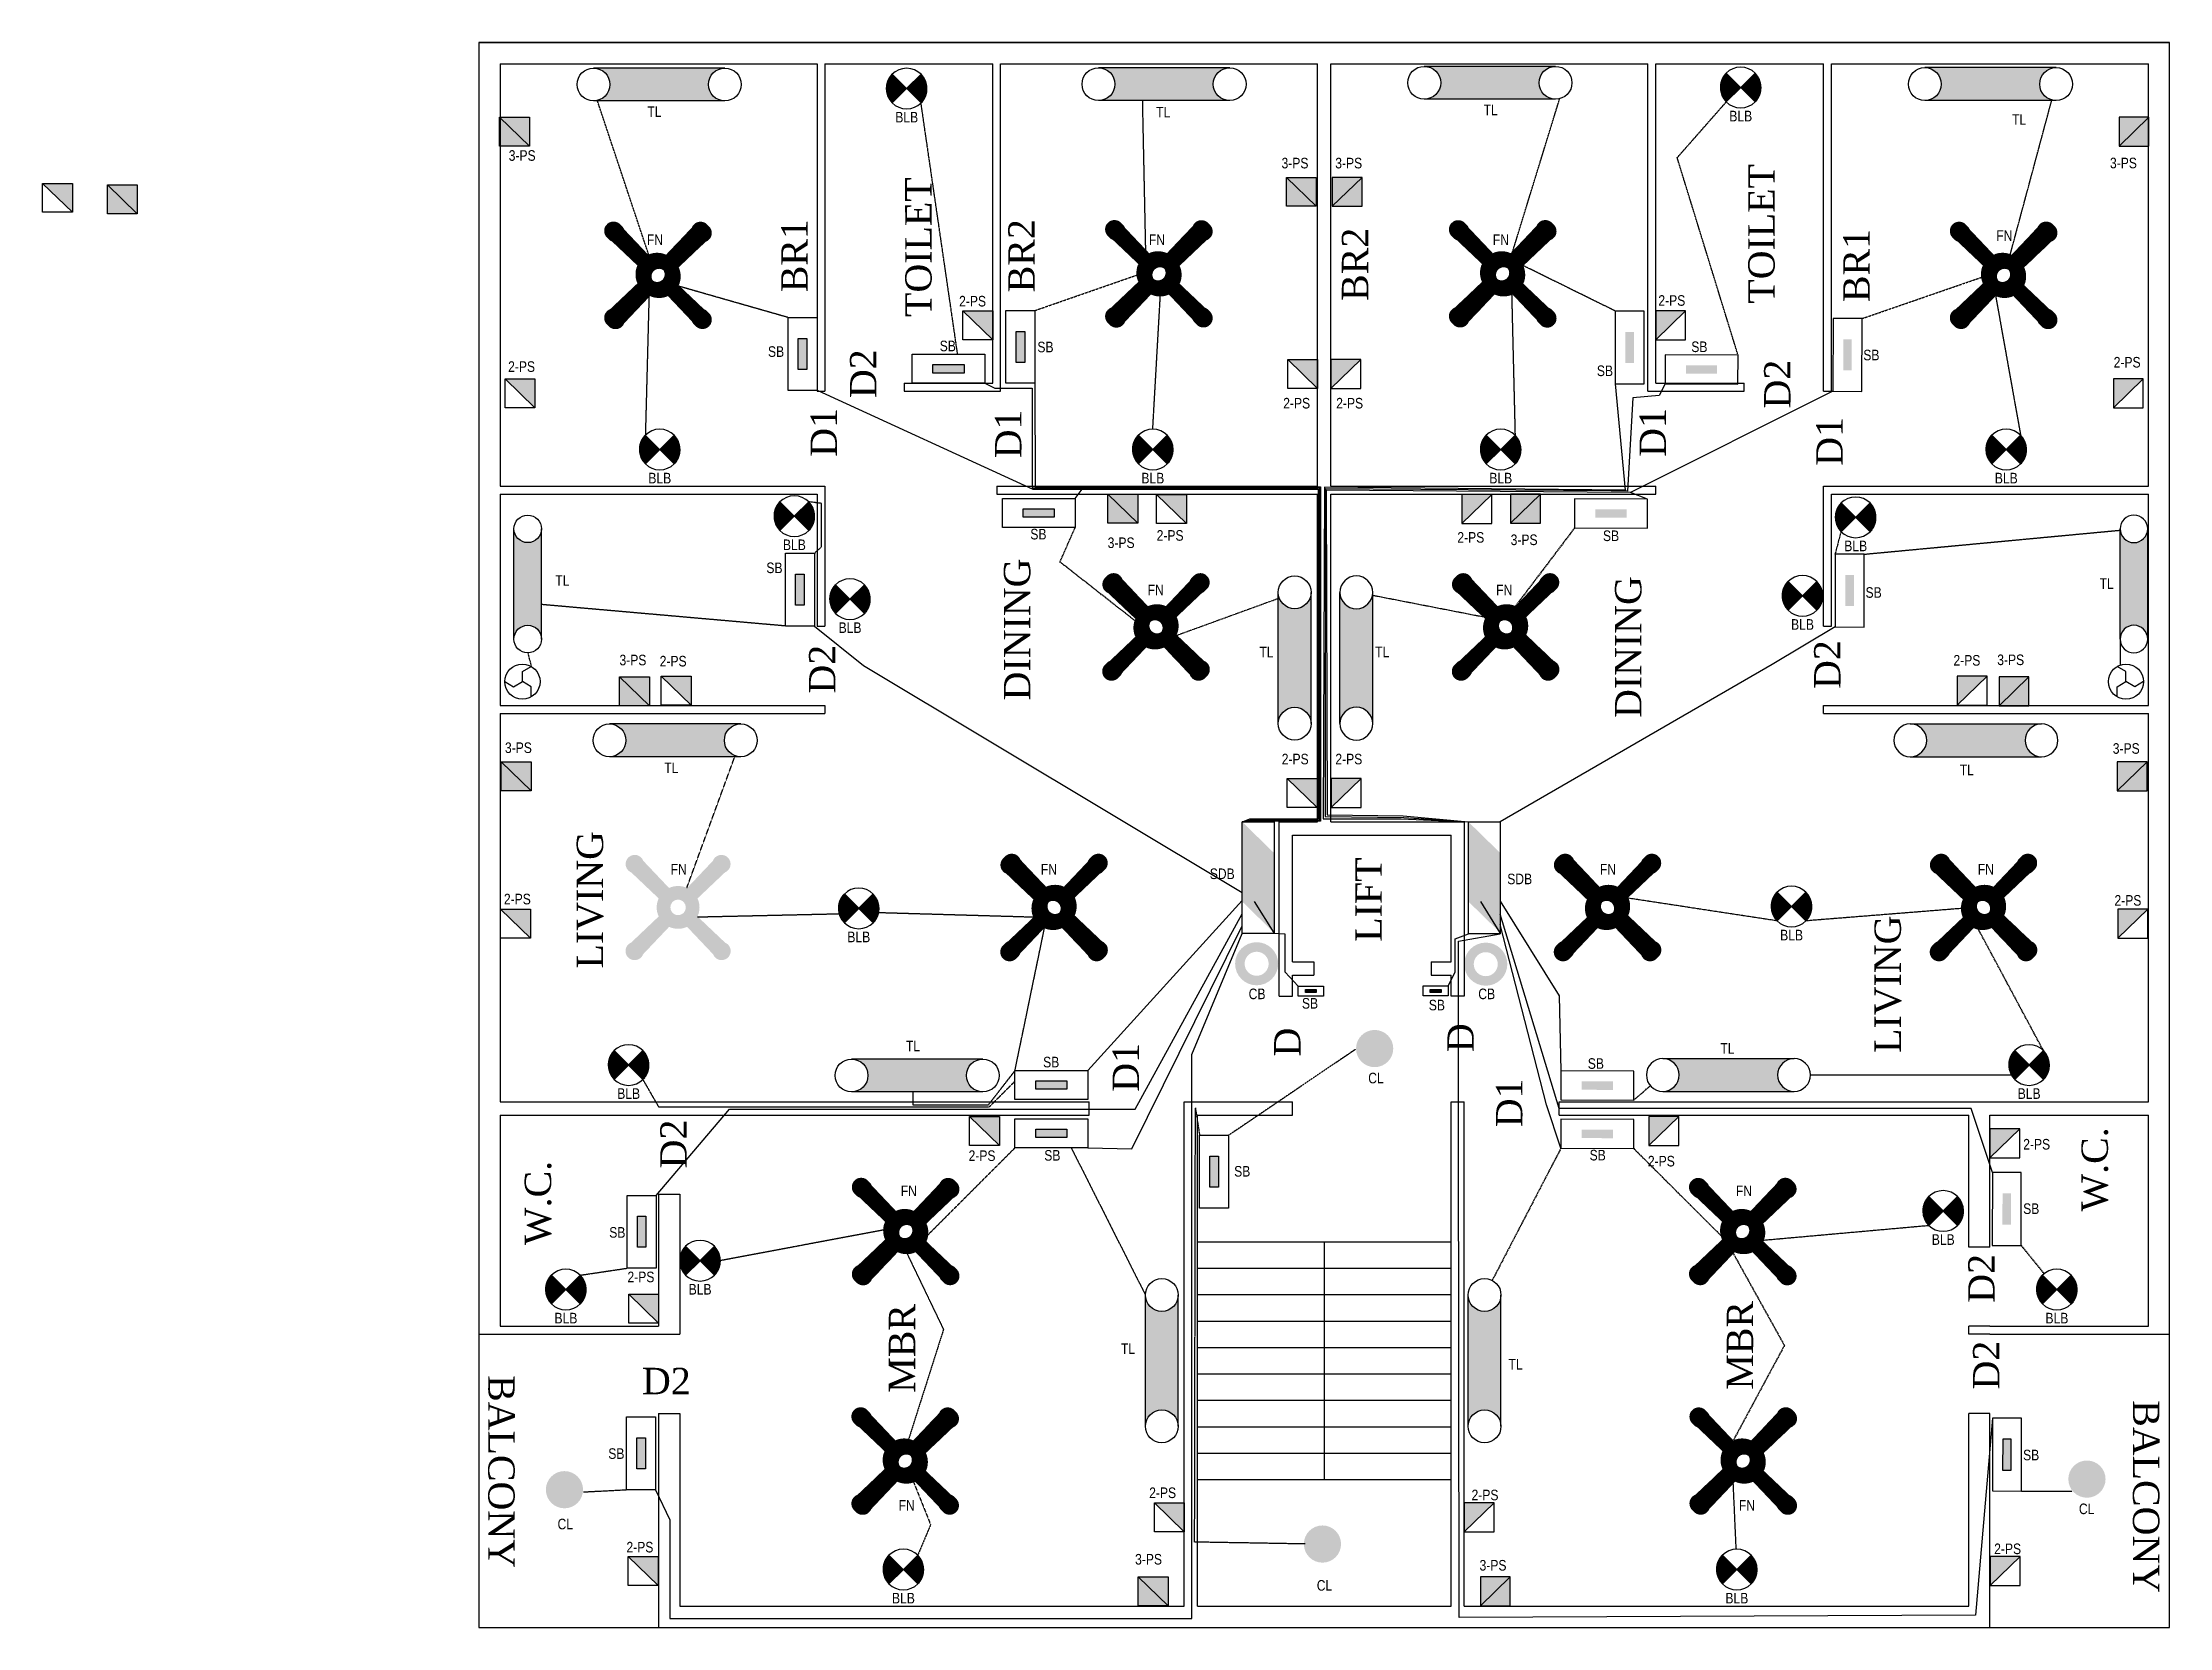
# Model space of a CAD drawing. Header units: inches. Extents: x 633521 to 2450508, y -834496 to 165976.
# Drawn here: x 2402260 to 2422390, y 53959 to 68959 of the extents above; entities that cross this region are included whole.
import ezdxf
from ezdxf.enums import TextEntityAlignment as Align

# ---------------------------------------------------------------- set-up
doc = ezdxf.new("R2010")
doc.units = ezdxf.units.IN
doc.header["$MEASUREMENT"] = 0
for name, pattern in [('ACAD_ISO0 W100', [15, 12, -3]), ('ACAD_ISO02W100', [15, 12, -3]), ('DASHED2', [0.375, 0.25, -0.125])]:
    doc.linetypes.add(name, pattern=pattern)
doc.styles.get("Standard").update_dxf_attribs({"font": 'technic_.ttf'})
pattern_1 = [(45, (2409069.57171, 21268.4816), (-0.1026819143, 0.1026819143), [])]
pattern_2 = [(45, (2406725.57171, 30317.9816), (-0.1026819143, 0.1026819143), [])]
pattern_3 = [(45, (2411466.57171, 30332.4816), (-0.1026819143, 0.1026819143), [])]
pattern_4 = [(45, (2409065.05206, 19096.48064), (-0.1026819143, 0.1026819143), [])]
pattern_5 = [(135, (2448270.52969, 59413.38813), (-0.1026819143, -0.1026819143), [])]
pattern_6 = [(135, (2449235.33368, 62068.86848), (-0.1026819143, -0.1026819143), [])]

msp = doc.modelspace()

# ---------------------------------------------------------------- texts
at = {"color": 18, "true_color": 0x000000, "char_height": 100, "attachment_point": 1}
for s, width, insert in [('{\\C256;TL}', 4737.5, (2407984.1, 68354.7)), ('{\\C7;BLB}', 425.5, (2410330.4, 68302.4)), ('{\\C256;TL}', 4737.5, (2412799.2, 68349.7)), ('{\\C256;TL}', 4737.5, (2415899.2, 68370.8)), ('{\\C7;BLB}', 425.5, (2418224.4, 68312.9)), ('{\\C256;TL}', 4737.5, (2420900.5, 68280)), ('{\\C256;3-PS}', 4737.5, (2406671.7, 67939.7)), ('{\\C256;3-PS}', 4737.5, (2413986.2, 67867.7)), ('{\\C256;3-PS}', 4737.5, (2414494.7, 67867.7)), ('{\\C256;3-PS}', 4737.5, (2421827.2, 67868.7)), ('{\\C256;FN}', 4737.5, (2407979.2, 67142.5)), ('{\\C256;FN}', 4737.5, (2412730.7, 67142.5)), ('{\\C256;FN}', 4737.5, (2415985.7, 67142.5)), ('{\\C256;FN}', 4737.5, (2420751.2, 67181.5)), ('{\\C256;2-PS}', 4737.5, (2410934.7, 66560.9)), ('{\\C256;2-PS}', 4737.5, (2417552.7, 66567.4)), ('{\\C256;SB}', 4737.5, (2409125.7, 66083.9)), ('{\\C256;SB}', 4737.5, (2410751, 66137.2)), ('{\\C256;SB}', 4737.5, (2411675.5, 66127.3)), ('{\\C256;SB}', 4737.5, (2417864.4, 66129.4)), ('{\\C256;SB}', 4737.5, (2419492.5, 66051.3)), ('{\\C256;2-PS}', 4737.5, (2406666.2, 65941.9)), ('{\\C256;SB}', 4737.5, (2416970.7, 65902.1)), ('{\\C256;2-PS}', 4737.5, (2421862.2, 65982.9)), ('{\\C256;2-PS}', 4737.5, (2414002.2, 65595.4)), ('{\\C256;2-PS}', 4737.5, (2414503.7, 65595.4)), ('{\\C7;BLB}', 425.5, (2407993.4, 64886.4)), ('{\\C7;BLB}', 425.5, (2412659.9, 64886.4)), ('{\\C7;BLB}', 425.5, (2415952.9, 64886.4)), ('{\\C7;BLB}', 425.5, (2420737.4, 64886.4)), ('{\\C7;BLB}', 425.5, (2409267.4, 64255.4)), ('{\\C256;SB}', 4737.5, (2411608.8, 64356.1)), ('{\\C256;3-PS}', 4737.5, (2412340.7, 64274.7)), ('{\\C256;2-PS}', 4737.5, (2412804.2, 64343.9)), ('{\\C256;2-PS}', 4737.5, (2415650.2, 64325.4)), ('{\\C256;3-PS}', 4737.5, (2416154.7, 64302.7)), ('{\\C256;SB}', 4737.5, (2417028.5, 64340.7)), ('{\\C7;BLB}', 425.5, (2419312.4, 64244.5)), ('{\\C256;SB}', 4737.5, (2409110.4, 64037.3)), ('{\\C256;TL}', 4737.5, (2407113.2, 63917.5)), ('{\\C256;FN}', 4737.5, (2412719.2, 63827.5)), ('{\\C256;FN}', 4737.5, (2416017.2, 63827.5)), ('{\\C256;TL}', 4737.5, (2421728.8, 63888)), ('{\\C256;SB}', 4737.5, (2419513.6, 63803.9)), ('{\\C7;BLB}', 425.5, (2409794.1, 63470.8)), ('{\\C7;BLB}', 425.5, (2418808.9, 63501.4)), ('{\\C256;TL}', 4737.5, (2413777, 63239.6)), ('{\\C256;TL}', 4737.5, (2414872.6, 63241.2)), ('{\\C256;3-PS}', 4737.5, (2407720.2, 63164.7)), ('{\\C256;2-PS}', 4737.5, (2408100.7, 63153.9)), ('{\\C256;2-PS}', 4737.5, (2420345.7, 63161.9)), ('{\\C256;3-PS}', 4737.5, (2420760.2, 63166.7)), ('{\\C256;3-PS}', 4737.5, (2406636.2, 62334.7)), ('{\\C256;2-PS}', 4737.5, (2413988.2, 62227.4)), ('{\\C256;2-PS}', 4737.5, (2414495.7, 62227.4)), ('{\\C256;3-PS}', 4737.5, (2421853.7, 62327.7)), ('{\\C256;TL}', 4737.5, (2408144.4, 62144)), ('{\\C256;TL}', 4737.5, (2420405.2, 62124.7)), ('{\\C256;FN}', 4737.5, (2408204.7, 61184.5)), ('{\\C256;FN}', 4737.5, (2411707.7, 61184.5)), ('{\\C256;SDB}', 4737.5, (2413307.1, 61141.9)), ('{\\C256;SDB}', 4737.5, (2416122.6, 61092.9)), ('{\\C256;FN}', 4737.5, (2416999.2, 61184.5)), ('{\\C256;FN}', 4737.5, (2420575.7, 61184.5)), ('{\\C256;2-PS}', 4737.5, (2406626.3, 60902.3)), ('{\\C256;2-PS}', 4737.5, (2421869.7, 60889.9)), ('{\\C7;BLB}', 425.5, (2409876.9, 60543.9)), ('{\\C7;BLB}', 425.5, (2418705.4, 60561.4)), ('{\\C256;CB}', 4737.5, (2413675.2, 60005)), ('{\\C256;CB}', 4737.5, (2415848.7, 60005)), ('{\\C256;SB}', 4737.5, (2414179.2, 59915.6)), ('{\\C256;SB}', 4737.5, (2415380, 59899.2)), ('{\\C256;TL}', 4737.5, (2410431.3, 59511.3)), ('{\\C256;TL}', 4737.5, (2418139.8, 59489)), ('{\\C256;SB}', 4737.5, (2411729.7, 59359.5)), ('{\\C256;CL}', 4737.5, (2414806.7, 59208.5)), ('{\\C256;SB}', 4737.5, (2416884.8, 59345.8)), ('{\\C7;BLB}', 425.5, (2407698.9, 59061.4)), ('{\\C7;BLB}', 425.5, (2420953.9, 59061.4)), ('{\\C256;2-PS}', 4737.5, (2421006.2, 58581.9)), ('{\\C256;2-PS}', 4737.5, (2411024.2, 58473.9)), ('{\\C256;SB}', 4737.5, (2411740.7, 58476.8)), ('{\\C256;SB}', 4737.5, (2416902.2, 58478.8)), ('{\\C256;2-PS}', 4737.5, (2417453.7, 58421.9)), ('{\\C256;SB}', 4737.5, (2413537.9, 58325.8)), ('{\\C256;FN}', 4737.5, (2410382.2, 58141)), ('{\\C256;FN}', 4737.5, (2418286.7, 58141)), ('{\\C256;SB}', 4737.5, (2421005.5, 57972.1)), ('{\\C256;SB}', 4737.5, (2407623.2, 57747.8)), ('{\\C7;BLB}', 425.5, (2420140.9, 57679.9)), ('{\\C256;2-PS}', 4737.5, (2407795.8, 57326.2)), ('{\\C7;BLB}', 425.5, (2408374.9, 57209.4)), ('{\\C7;BLB}', 425.5, (2407104.9, 56936.4)), ('{\\C7;BLB}', 425.5, (2421216.4, 56936.4)), ('{\\C256;TL}', 4737.5, (2412466.3, 56647.2)), ('{\\C256;TL}', 4737.5, (2416134.2, 56499.6)), ('{\\C256;SB}', 4737.5, (2407614, 55654.3)), ('{\\C256;SB}', 4737.5, (2421004.7, 55640.7)), ('{\\C256;FN}', 4737.5, (2410362.2, 55163.5)), ('{\\C256;2-PS}', 4737.5, (2412733.7, 55283.4)), ('{\\C256;2-PS}', 4737.5, (2415784.7, 55262.4)), ('{\\C256;FN}', 4737.5, (2418315.2, 55163.5)), ('{\\C256;CL}', 4737.5, (2407134.2, 54987.5)), ('{\\C256;CL}', 4737.5, (2421533.2, 55131.5)), ('{\\C256;2-PS}', 4737.5, (2407786.2, 54768.9)), ('{\\C256;3-PS}', 4737.5, (2412600.2, 54654.2)), ('{\\C256;3-PS}', 4737.5, (2415860.7, 54597.3)), ('{\\C256;2-PS}', 4737.5, (2420731.2, 54752.9)), ('{\\C256;CL}', 4737.5, (2414319.7, 54407)), ('{\\C7;BLB}', 425.5, (2410299.4, 54286.4)), ('{\\C7;BLB}', 425.5, (2418187.4, 54286.4))]:
    msp.add_mtext_dynamic_manual_height_columns(s, width=width, gutter_width=1250, heights=[0], dxfattribs=dict(at, insert=insert))
at = {"color": 18, "true_color": 0x000000, "char_height": 250, "width": 2657.208, "attachment_point": 1}
for s, insert, rotation in [('{\\fTimes New Roman|b0|i0|c0|p18;TOILET}', (2410424.2, 66361.9), 90.00709), ('{\\fTimes New Roman|b0|i0|c0|p18;TOILET}', (2418403.3, 66487.4), 90.00709), ('{\\fTimes New Roman|b0|i0|c0|p18;BR1}', (2409250.6, 66595.1), 90.00709), ('{\\fTimes New Roman|b0|i0|c0|p18;BR2}', (2411399.8, 66594.5), 90.00709), ('{\\fTimes New Roman|b0|i0|c0|p18;BR2}', (2414556.9, 66513.7), 90.00709), ('{\\fTimes New Roman|b0|i0|c0|p18;BR1}', (2419302.6, 66502.3), 90.00709), ('{\\fTimes New Roman|b0|i0|c0|p18;D2}', (2409901.9, 65593.7), 90.00709), ('{\\fTimes New Roman|b0|i0|c0|p18;D2}', (2418553.3, 65495.7), 90.00709), ('{\\fTimes New Roman|b0|i0|c0|p18;D1}', (2409528.3, 65038.5), 90.00709), ('{\\fTimes New Roman|b0|i0|c0|p18;D1}', (2411274.8, 65024.1), 90.00709), ('{\\fTimes New Roman|b0|i0|c0|p18;D1}', (2417374.6, 65037.5), 90.00709), ('{\\fTimes New Roman|b0|i0|c0|p18;D1}', (2419047.3, 64953), 90.00709), ('{\\fTimes New Roman|b0|i0|c0|p18;DINING}', (2411358.3, 62732.5), 90.00709), ('{\\fTimes New Roman|b0|i0|c0|p18;DINING}', (2417142.4, 62566.3), 90.00709), ('{\\fTimes New Roman|b0|i0|c0|p18;D2}', (2409514, 62797.4), 90.00709), ('{\\fTimes New Roman|b0|i0|c0|p18;D2}', (2419026.6, 62840.7), 90.00709), ('{\\fTimes New Roman|b0|i0|c0|p18;LIVING}', (2407315.3, 60195.9), 90.00709), ('{\\fTimes New Roman|b0|i0|c0|p18;LIFT}', (2414685.3, 60448.9), 90.00709), ('{\\fTimes New Roman|b0|i0|c0|p18;LIVING}', (2419598.3, 59396.2), 90.00709), ('{\\fTimes New Roman|b0|i0|c0|p18;D}', (2413915.8, 59362.7), 90.00709), ('{\\fTimes New Roman|b0|i0|c0|p18;D}', (2415555.6, 59403.9), 90.00709), ('{\\fTimes New Roman|b0|i0|c0|p18;D1}', (2412386.8, 59029), 90.00709), ('{\\fTimes New Roman|b0|i0|c0|p18;D1}', (2416016.4, 58693.1), 90.00709), ('{\\fTimes New Roman|b0|i0|c0|p18;D2}', (2408106.2, 58303.7), 90.00709), ('{\\fTimes New Roman|b0|i0|c0|p18;W.C.}', (2421557.3, 57895.3), 90.00709), ('{\\fTimes New Roman|b0|i0|c0|p18;W.C.}', (2406822.8, 57577.6), 90.00709), ('{\\fTimes New Roman|b0|i0|c0|p18;D2}', (2420485.2, 57032), 90.00709), ('{\\fTimes New Roman|b0|i0|c0|p18;MBR}', (2410268.9, 56180), 90.00709), ('{\\fTimes New Roman|b0|i0|c0|p18;MBR}', (2418200, 56209.3), 90.00709), ('{\\fTimes New Roman|b0|i0|c0|p18;D2}', (2420530.8, 56211.4), 90.00709), ('{\\fTimes New Roman|b0|i0|c0|p18;D2}', (2407933.3, 56416), 0.00709), ('{\\fTimes New Roman|b0|i0|c0|p18;BALCONY}', (2406728.2, 56347), 270.00709), ('{\\fTimes New Roman|b0|i0|c0|p18;BALCONY}', (2422294.8, 56109.3), 270.00709)]:
    msp.add_mtext(s, dxfattribs=dict(at, insert=insert, rotation=rotation))

# ---------------------------------------------------------------- blocks, each defined once
blk = doc.blocks.new('D-ZIGZAG')
for points in [[(-2.5, 0), (-1.25, -0.72), (0, 0)], [(0, 0), (0, 1.44), (1.25, 2.17)], [(1.25, -2.17), (1.25, -0.72), (0, 0)]]:
    blk.add_lwpolyline(points)
blk = doc.blocks.new('D-LINK')
for p, q in [((4, 1), (-4, 1)), ((4, -1), (-4, -1))]:
    blk.add_line(p, q)
for centre in [(-4, 0), (4, 0)]:
    blk.add_circle(centre, 1)
blk = doc.blocks.new('D-LAMP')
for p, q in [((-1.77, -1.77), (1.77, 1.77)), ((-1.77, 1.77), (1.77, -1.77))]:
    blk.add_line(p, q)
blk.add_circle((0, 0), 2.5)
at = {"color": 2}
blk.add_attdef('INDICATOR-LAMP', text='', height=2.5, dxfattribs=at).set_placement((0, 4.69), align=Align.MIDDLE)

# ---------------------------------------------------------------- hatches: boundary and pattern name
at = {"lineweight": 211, "true_color": 0x000000}
h = msp.add_hatch(color=18, dxfattribs=at)
h.dxf.hatch_style = 1
h.paths.add_polyline_path([(2408717.3, 68406.4, -0.4142136), (2408562, 68561.7, -0.4142136), (2408717.3, 68717), (2407474.7, 68717, -0.4142136), (2407630, 68561.7, -0.4142136), (2407474.7, 68406.4)])
h = msp.add_hatch(color=18, dxfattribs=at)
h.dxf.hatch_style = 1
h.paths.add_polyline_path([(2407474.7, 68717, -0.4142136), (2407630, 68561.7, -0.4142136), (2407474.7, 68406.4), (2408717.3, 68406.4, -0.4142136), (2408562, 68561.7, -0.4142136), (2408717.3, 68717)])
at = {"true_color": 0x000000}
h = msp.add_hatch(dxfattribs=at)
h.set_pattern_fill('ANSI31', color=18)
h.set_pattern_definition([(45, (74720.70935, 3113.10789), (-0.088388347648, 0.088388347648), [])])
h.paths.add_polyline_path([(2410302, 68386.8), (2410438, 68522.8), (2410302, 68658.8, 0.1989124), (2410245.7, 68522.8, 0.1989124)])
h.paths.add_polyline_path([(2410574, 68386.8, 0.1989124), (2410630.3, 68522.8, 0.1989124), (2410574, 68658.8), (2410438, 68522.8)])
at = {"lineweight": 211, "true_color": 0x000000}
h = msp.add_hatch(color=18, dxfattribs=at)
h.dxf.hatch_style = 1
h.paths.add_polyline_path([(2413495.8, 68409.4, -0.4142136), (2413340.5, 68564.7, -0.4142136), (2413495.8, 68720), (2412253.2, 68720, -0.4142136), (2412408.5, 68564.7, -0.4142136), (2412253.2, 68409.4)])
h = msp.add_hatch(color=18, dxfattribs=at)
h.dxf.hatch_style = 1
h.paths.add_polyline_path([(2412253.2, 68720, -0.4142136), (2412408.5, 68564.7, -0.4142136), (2412253.2, 68409.4), (2413495.8, 68409.4, -0.4142136), (2413340.5, 68564.7, -0.4142136), (2413495.8, 68720)])
h = msp.add_hatch(color=18, dxfattribs=at)
h.dxf.hatch_style = 1
h.paths.add_polyline_path([(2416579.8, 68422.9, -0.4142136), (2416424.5, 68578.2, -0.4142136), (2416579.8, 68733.6), (2415337.2, 68733.6, -0.4142136), (2415492.5, 68578.2, -0.4142136), (2415337.2, 68422.9)])
h = msp.add_hatch(color=18, dxfattribs=at)
h.dxf.hatch_style = 1
h.paths.add_polyline_path([(2415337.2, 68733.6, -0.4142136), (2415492.5, 68578.2, -0.4142136), (2415337.2, 68422.9), (2416579.8, 68422.9, -0.4142136), (2416424.5, 68578.2, -0.4142136), (2416579.8, 68733.6)])
at = {"true_color": 0x000000}
h = msp.add_hatch(dxfattribs=at)
h.set_pattern_fill('ANSI31', color=18)
h.set_pattern_definition([(45, (82614.70935, 3123.60789), (-0.088388347648, 0.088388347648), [])])
h.paths.add_polyline_path([(2418196, 68397.3), (2418332, 68533.3), (2418196, 68669.3, 0.1989124), (2418139.7, 68533.3, 0.1989124)])
h.paths.add_polyline_path([(2418468, 68397.3, 0.1989124), (2418524.3, 68533.3, 0.1989124), (2418468, 68669.3), (2418332, 68533.3)])
at = {"lineweight": 211, "true_color": 0x000000}
h = msp.add_hatch(color=18, dxfattribs=at)
h.dxf.hatch_style = 1
h.paths.add_polyline_path([(2421317.3, 68410.4, -0.4142136), (2421162, 68565.7, -0.4142136), (2421317.3, 68721), (2420074.7, 68721, -0.4142136), (2420230, 68565.7, -0.4142136), (2420074.7, 68410.4)])
h = msp.add_hatch(color=18, dxfattribs=at)
h.dxf.hatch_style = 1
h.paths.add_polyline_path([(2420074.7, 68721, -0.4142136), (2420230, 68565.7, -0.4142136), (2420074.7, 68410.4), (2421317.3, 68410.4, -0.4142136), (2421162, 68565.7, -0.4142136), (2421317.3, 68721)])
at = {"true_color": 0xed1f24}
h = msp.add_hatch(color=240, dxfattribs=at)
h.dxf.hatch_style = 1
h.paths.add_polyline_path([(2406867, 67977.6), (2406867, 68252), (2406584, 68252)])
at = {"true_color": 0x642165}
h = msp.add_hatch(color=219, dxfattribs=at)
h.dxf.hatch_style = 1
h.paths.add_polyline_path([(2406584, 67977.6), (2406867, 67977.6), (2406584, 68252)])
at = {"true_color": 0x000000}
h = msp.add_hatch(color=18, dxfattribs=at)
h.dxf.hatch_style = 1
h.paths.add_polyline_path([(2406584, 68252), (2406584, 67977.6), (2406867, 67977.6)])
at = {"true_color": 0xed1f24}
h = msp.add_hatch(color=240, dxfattribs=at)
h.dxf.hatch_style = 1
h.paths.add_polyline_path([(2422196.3, 68252), (2421913.3, 68252), (2421913.3, 67977.6)])
at = {"true_color": 0x642165}
h = msp.add_hatch(color=219, dxfattribs=at)
h.dxf.hatch_style = 1
h.paths.add_polyline_path([(2422196.3, 68252), (2421913.3, 67977.6), (2422196.3, 67977.6)])
at = {"true_color": 0x000000}
h = msp.add_hatch(color=18, dxfattribs=at)
h.dxf.hatch_style = 1
h.paths.add_polyline_path([(2421913.3, 67977.6), (2422196.3, 67977.6), (2422196.3, 68252)])
at = {"true_color": 0xed1f24}
h = msp.add_hatch(color=240, dxfattribs=at)
h.dxf.hatch_style = 1
h.paths.add_polyline_path([(2414315, 67408.6), (2414315, 67683), (2414032, 67683)])
at = {"true_color": 0x642165}
h = msp.add_hatch(color=219, dxfattribs=at)
h.dxf.hatch_style = 1
h.paths.add_polyline_path([(2414032, 67408.6), (2414315, 67408.6), (2414032, 67683)])
at = {"true_color": 0x000000}
h = msp.add_hatch(color=18, dxfattribs=at)
h.dxf.hatch_style = 1
h.paths.add_polyline_path([(2414032, 67683), (2414032, 67408.6), (2414315, 67408.6)])
at = {"true_color": 0xed1f24}
h = msp.add_hatch(color=240, dxfattribs=at)
h.dxf.hatch_style = 1
h.paths.add_polyline_path([(2414748.3, 67683), (2414465.3, 67683), (2414465.3, 67408.6)])
at = {"true_color": 0x642165}
h = msp.add_hatch(color=219, dxfattribs=at)
h.dxf.hatch_style = 1
h.paths.add_polyline_path([(2414748.3, 67683), (2414465.3, 67408.6), (2414748.3, 67408.6)])
at = {"true_color": 0x000000}
h = msp.add_hatch(color=18, dxfattribs=at)
h.dxf.hatch_style = 1
h.paths.add_polyline_path([(2414465.3, 67408.6), (2414748.3, 67408.6), (2414748.3, 67683)])
at = {"true_color": 0xed1f24}
h = msp.add_hatch(color=240, dxfattribs=at)
h.dxf.hatch_style = 1
h.paths.add_polyline_path([(2402542.6, 67351.8), (2402542.6, 67626.2), (2402259.6, 67626.2)])
h = msp.add_hatch(color=240, dxfattribs=at)
h.dxf.hatch_style = 1
h.paths.add_polyline_path([(2403156.2, 67337.8), (2403156.2, 67612.3), (2402873.3, 67612.3)])
at = {"true_color": 0x642165}
h = msp.add_hatch(color=219, dxfattribs=at)
h.dxf.hatch_style = 1
h.paths.add_polyline_path([(2402873.3, 67337.8), (2403156.2, 67337.8), (2402873.3, 67612.3)])
at = {"true_color": 0x000000}
h = msp.add_hatch(color=18, dxfattribs=at)
h.dxf.hatch_style = 1
h.paths.add_polyline_path([(2402873.3, 67612.3), (2402873.3, 67337.8), (2403156.2, 67337.8)])
at = {"lineweight": 211, "ltscale": 2, "true_color": 0x000000}
h = msp.add_hatch(dxfattribs=at)
h.set_pattern_fill('ANSI31', color=18, scale=1.161713)
h.set_pattern_definition(pattern_2)
h.paths.add_polyline_path([(2407752.3, 67199.9, 1.5172416), (2407642.1, 67086.3), (2407907, 66835.1), (2407928.5, 66823.7), (2407944.5, 66826), (2407980.8, 66850.9), (2408029.7, 66802.1, -0.0468246), (2408039.4, 66811.7), (2407988.2, 66862.9), (2407999.6, 66874.2), (2408012.6, 66894.1), (2408015.5, 66910.6), (2408003.5, 66935)])
h.paths.add_polyline_path([(2408527.1, 67085, 1.5172416), (2408416.9, 67198.6), (2408165.6, 66933.7), (2408154.2, 66912.1), (2408156.5, 66896.2), (2408181.5, 66859.8), (2408132.6, 66811, -0.0468246), (2408142.2, 66801.3), (2408193.4, 66852.4), (2408204.8, 66841.1), (2408224.7, 66828), (2408241.1, 66825.2), (2408265.6, 66837.1)])
h.paths.add_polyline_path([(2408003.5, 66575.1), (2408017, 66598), (2408014.7, 66613.9), (2407989.7, 66650.3), (2408038.6, 66699.1, -0.0468246), (2408029, 66708.9), (2407977.8, 66657.7), (2407966.4, 66669), (2407946.5, 66682.1), (2407930, 66684.9), (2407907, 66675.1), (2407642.1, 66423.8, 1.5172416), (2407752.3, 66310.2)])
h.paths.add_polyline_path([(2408265.6, 66673), (2408242.6, 66686.4), (2408226.7, 66684.2), (2408190.4, 66659.2), (2408141.5, 66708, -0.0468246), (2408131.8, 66698.4), (2408183, 66647.2), (2408171.6, 66635.9), (2408158.6, 66616), (2408155.7, 66599.5), (2408165.6, 66576.4), (2408416.9, 66311.5, 1.5172416), (2408527.1, 66425.1)])
h.paths.add_polyline_path([(2408170.7, 66571.1), (2408165.6, 66576.4), (2408155.7, 66599.5), (2408158.6, 66616), (2408171.6, 66635.9), (2408183, 66647.2), (2408131.8, 66698.4, -0.3603989), (2408038.6, 66699.1), (2407989.7, 66650.3), (2408014.7, 66613.9), (2408017, 66598), (2408003.5, 66575.1), (2408000, 66571.3, 0.2207578)])
h.paths.add_polyline_path([(2408156.5, 66896.2), (2408154.2, 66912.1), (2408165.6, 66933.7), (2408170.7, 66939, 0.2207578), (2408000, 66938.8), (2408003.5, 66935), (2408015.5, 66910.6), (2408012.6, 66894.1), (2407999.6, 66874.2), (2407988.2, 66862.9), (2408039.4, 66811.7, -0.3603989), (2408132.6, 66811), (2408181.5, 66859.8)])
h.paths.add_polyline_path([(2408029.7, 66802.1), (2407980.8, 66850.9), (2407944.5, 66826), (2407928.5, 66823.7), (2407907, 66835.1), (2407901.6, 66840.1, 0.2199741), (2407901.6, 66670), (2407907, 66675.1), (2407930, 66684.9), (2407946.5, 66682.1), (2407966.4, 66669), (2407977.8, 66657.7), (2408029, 66708.9, -0.1727601), (2408012.5, 66755.1, -0.1766406)])
h.paths.add_polyline_path([(2408269.3, 66840.7), (2408265.6, 66837.1), (2408241.1, 66825.2), (2408224.7, 66828), (2408204.8, 66841.1), (2408193.4, 66852.4), (2408142.2, 66801.3, -0.1727601), (2408158.7, 66755.1, -0.1766406), (2408141.5, 66708), (2408190.4, 66659.2), (2408226.7, 66684.2), (2408242.6, 66686.4), (2408265.6, 66673), (2408269.3, 66669.5, 0.2215369)])
h = msp.add_hatch(dxfattribs=at)
h.set_pattern_fill('ANSI31', color=18, scale=1.161713)
h.set_pattern_definition(pattern_3)
h.paths.add_polyline_path([(2412493.3, 67214.4, 1.5172416), (2412383.1, 67100.8), (2412648, 66849.6), (2412669.5, 66838.2), (2412685.5, 66840.5), (2412721.8, 66865.4), (2412770.7, 66816.6, -0.0468246), (2412780.4, 66826.2), (2412729.2, 66877.4), (2412740.6, 66888.7), (2412753.6, 66908.6), (2412756.5, 66925.1), (2412744.5, 66949.5)])
h.paths.add_polyline_path([(2413268.1, 67099.5, 1.5172416), (2413157.9, 67213.1), (2412906.6, 66948.2), (2412895.2, 66926.6), (2412897.5, 66910.7), (2412922.5, 66874.3), (2412873.6, 66825.5, -0.0468246), (2412883.2, 66815.8), (2412934.4, 66866.9), (2412945.8, 66855.6), (2412965.7, 66842.5), (2412982.1, 66839.7), (2413006.6, 66851.6)])
h.paths.add_polyline_path([(2412744.5, 66589.6), (2412758, 66612.5), (2412755.7, 66628.4), (2412730.7, 66664.8), (2412779.6, 66713.6, -0.0468246), (2412770, 66723.4), (2412718.8, 66672.2), (2412707.4, 66683.5), (2412687.5, 66696.6), (2412671, 66699.4), (2412648, 66689.6), (2412383.1, 66438.3, 1.5172416), (2412493.3, 66324.7)])
h.paths.add_polyline_path([(2413006.6, 66687.5), (2412983.6, 66700.9), (2412967.7, 66698.7), (2412931.4, 66673.7), (2412882.5, 66722.5, -0.0468246), (2412872.8, 66712.9), (2412924, 66661.7), (2412912.6, 66650.4), (2412899.6, 66630.5), (2412896.7, 66614), (2412906.6, 66590.9), (2413157.9, 66326, 1.5172416), (2413268.1, 66439.6)])
h.paths.add_polyline_path([(2412911.7, 66585.6), (2412906.6, 66590.9), (2412896.7, 66614), (2412899.6, 66630.5), (2412912.6, 66650.4), (2412924, 66661.7), (2412872.8, 66712.9, -0.3603989), (2412779.6, 66713.6), (2412730.7, 66664.8), (2412755.7, 66628.4), (2412758, 66612.5), (2412744.5, 66589.6), (2412741, 66585.8, 0.2207578)])
h.paths.add_polyline_path([(2412897.5, 66910.7), (2412895.2, 66926.6), (2412906.6, 66948.2), (2412911.7, 66953.5, 0.2207578), (2412741, 66953.3), (2412744.5, 66949.5), (2412756.5, 66925.1), (2412753.6, 66908.6), (2412740.6, 66888.7), (2412729.2, 66877.4), (2412780.4, 66826.2, -0.3603989), (2412873.6, 66825.5), (2412922.5, 66874.3)])
h.paths.add_polyline_path([(2412770.7, 66816.6), (2412721.8, 66865.4), (2412685.5, 66840.5), (2412669.5, 66838.2), (2412648, 66849.6), (2412642.6, 66854.6, 0.2199741), (2412642.6, 66684.5), (2412648, 66689.6), (2412671, 66699.4), (2412687.5, 66696.6), (2412707.4, 66683.5), (2412718.8, 66672.2), (2412770, 66723.4, -0.1727601), (2412753.5, 66769.6, -0.1766406)])
h.paths.add_polyline_path([(2413010.3, 66855.2), (2413006.6, 66851.6), (2412982.1, 66839.7), (2412965.7, 66842.5), (2412945.8, 66855.6), (2412934.4, 66866.9), (2412883.2, 66815.8, -0.1727601), (2412899.7, 66769.6, -0.1766406), (2412882.5, 66722.5), (2412931.4, 66673.7), (2412967.7, 66698.7), (2412983.6, 66700.9), (2413006.6, 66687.5), (2413010.3, 66684, 0.2215369)])
h = msp.add_hatch(dxfattribs=at)
h.set_pattern_fill('ANSI31', color=18, scale=1.161713)
h.set_pattern_definition(pattern_3)
h.paths.add_polyline_path([(2416412.1, 67214.4, -1.5172416), (2416522.3, 67100.8), (2416257.4, 66849.6), (2416235.8, 66838.2), (2416219.9, 66840.5), (2416183.5, 66865.4), (2416134.6, 66816.6, 0.0468246), (2416124.9, 66826.2), (2416176.1, 66877.4), (2416164.7, 66888.7), (2416151.7, 66908.6), (2416148.8, 66925.1), (2416160.8, 66949.5)])
h.paths.add_polyline_path([(2415637.2, 67099.5, -1.5172416), (2415747.5, 67213.1), (2415998.7, 66948.2), (2416010.1, 66926.6), (2416007.8, 66910.7), (2415982.8, 66874.3), (2416031.7, 66825.5, 0.0468246), (2416022.1, 66815.8), (2415970.9, 66866.9), (2415959.5, 66855.6), (2415939.6, 66842.5), (2415923.2, 66839.7), (2415898.7, 66851.6)])
h.paths.add_polyline_path([(2416160.8, 66589.6), (2416147.3, 66612.5), (2416149.6, 66628.4), (2416174.6, 66664.8), (2416125.8, 66713.6, 0.0468246), (2416135.3, 66723.4), (2416186.5, 66672.2), (2416197.9, 66683.5), (2416217.8, 66696.6), (2416234.3, 66699.4), (2416257.4, 66689.6), (2416522.3, 66438.3, -1.5172416), (2416412.1, 66324.7)])
h.paths.add_polyline_path([(2415898.7, 66687.5), (2415921.7, 66700.9), (2415937.6, 66698.7), (2415973.9, 66673.7), (2416022.8, 66722.5, 0.0468246), (2416032.5, 66712.9), (2415981.3, 66661.7), (2415992.7, 66650.4), (2416005.8, 66630.5), (2416008.6, 66614), (2415998.7, 66590.9), (2415747.5, 66326, -1.5172416), (2415637.2, 66439.6)])
h.paths.add_polyline_path([(2415993.7, 66585.6), (2415998.7, 66590.9), (2416008.6, 66614), (2416005.8, 66630.5), (2415992.7, 66650.4), (2415981.3, 66661.7), (2416032.5, 66712.9, 0.3603989), (2416125.8, 66713.6), (2416174.6, 66664.8), (2416149.6, 66628.4), (2416147.3, 66612.5), (2416160.8, 66589.6), (2416164.3, 66585.8, -0.2207578)])
h.paths.add_polyline_path([(2416007.8, 66910.7), (2416010.1, 66926.6), (2415998.7, 66948.2), (2415993.7, 66953.5, -0.2207578), (2416164.3, 66953.3), (2416160.8, 66949.5), (2416148.8, 66925.1), (2416151.7, 66908.6), (2416164.7, 66888.7), (2416176.1, 66877.4), (2416124.9, 66826.2, 0.3603989), (2416031.7, 66825.5), (2415982.8, 66874.3)])
h.paths.add_polyline_path([(2416134.6, 66816.6), (2416183.5, 66865.4), (2416219.9, 66840.5), (2416235.8, 66838.2), (2416257.4, 66849.6), (2416262.7, 66854.6, -0.2199741), (2416262.7, 66684.5), (2416257.4, 66689.6), (2416234.3, 66699.4), (2416217.8, 66696.6), (2416197.9, 66683.5), (2416186.5, 66672.2), (2416135.3, 66723.4, 0.1727601), (2416151.8, 66769.6, 0.1766406)])
h.paths.add_polyline_path([(2415895, 66855.2), (2415898.7, 66851.6), (2415923.2, 66839.7), (2415939.6, 66842.5), (2415959.5, 66855.6), (2415970.9, 66866.9), (2416022.1, 66815.8, 0.1727601), (2416005.6, 66769.6, 0.1766406), (2416022.8, 66722.5), (2415973.9, 66673.7), (2415937.6, 66698.7), (2415921.7, 66700.9), (2415898.7, 66687.5), (2415895, 66684, -0.2215369)])
h = msp.add_hatch(dxfattribs=at)
h.set_pattern_fill('ANSI31', color=18, scale=1.161713)
h.set_pattern_definition(pattern_2)
h.paths.add_polyline_path([(2421153.1, 67199.9, -1.5172416), (2421263.3, 67086.3), (2420998.4, 66835.1), (2420976.8, 66823.7), (2420960.9, 66826), (2420924.5, 66850.9), (2420875.6, 66802.1, 0.0468246), (2420865.9, 66811.7), (2420917.1, 66862.9), (2420905.7, 66874.2), (2420892.7, 66894.1), (2420889.8, 66910.6), (2420901.8, 66935)])
h.paths.add_polyline_path([(2420378.2, 67085, -1.5172416), (2420488.5, 67198.6), (2420739.7, 66933.7), (2420751.1, 66912.1), (2420748.8, 66896.2), (2420723.8, 66859.8), (2420772.7, 66811, 0.0468246), (2420763.1, 66801.3), (2420711.9, 66852.4), (2420700.5, 66841.1), (2420680.6, 66828), (2420664.2, 66825.2), (2420639.7, 66837.1)])
h.paths.add_polyline_path([(2420901.8, 66575.1), (2420888.3, 66598), (2420890.6, 66613.9), (2420915.6, 66650.3), (2420866.8, 66699.1, 0.0468246), (2420876.3, 66708.9), (2420927.5, 66657.7), (2420938.9, 66669), (2420958.8, 66682.1), (2420975.3, 66684.9), (2420998.4, 66675.1), (2421263.3, 66423.8, -1.5172416), (2421153.1, 66310.2)])
h.paths.add_polyline_path([(2420639.7, 66673), (2420662.7, 66686.4), (2420678.6, 66684.2), (2420714.9, 66659.2), (2420763.8, 66708, 0.0468246), (2420773.5, 66698.4), (2420722.3, 66647.2), (2420733.7, 66635.9), (2420746.8, 66616), (2420749.6, 66599.5), (2420739.7, 66576.4), (2420488.5, 66311.5, -1.5172416), (2420378.2, 66425.1)])
h.paths.add_polyline_path([(2420734.7, 66571.1), (2420739.7, 66576.4), (2420749.6, 66599.5), (2420746.8, 66616), (2420733.7, 66635.9), (2420722.3, 66647.2), (2420773.5, 66698.4, 0.3603989), (2420866.8, 66699.1), (2420915.6, 66650.3), (2420890.6, 66613.9), (2420888.3, 66598), (2420901.8, 66575.1), (2420905.3, 66571.3, -0.2207578)])
h.paths.add_polyline_path([(2420748.8, 66896.2), (2420751.1, 66912.1), (2420739.7, 66933.7), (2420734.7, 66939, -0.2207578), (2420905.3, 66938.8), (2420901.8, 66935), (2420889.8, 66910.6), (2420892.7, 66894.1), (2420905.7, 66874.2), (2420917.1, 66862.9), (2420865.9, 66811.7, 0.3603989), (2420772.7, 66811), (2420723.8, 66859.8)])
h.paths.add_polyline_path([(2420875.6, 66802.1), (2420924.5, 66850.9), (2420960.9, 66826), (2420976.8, 66823.7), (2420998.4, 66835.1), (2421003.7, 66840.1, -0.2199741), (2421003.7, 66670), (2420998.4, 66675.1), (2420975.3, 66684.9), (2420958.8, 66682.1), (2420938.9, 66669), (2420927.5, 66657.7), (2420876.3, 66708.9, 0.1727601), (2420892.8, 66755.1, 0.1766406)])
h.paths.add_polyline_path([(2420636, 66840.7), (2420639.7, 66837.1), (2420664.2, 66825.2), (2420680.6, 66828), (2420700.5, 66841.1), (2420711.9, 66852.4), (2420763.1, 66801.3, 0.1727601), (2420746.6, 66755.1, 0.1766406), (2420763.8, 66708), (2420714.9, 66659.2), (2420678.6, 66684.2), (2420662.7, 66686.4), (2420639.7, 66673), (2420636, 66669.5, -0.2215369)])
at = {"true_color": 0xed1f24}
h = msp.add_hatch(color=240, dxfattribs=at)
h.dxf.hatch_style = 1
h.paths.add_polyline_path([(2411252.7, 66144.5), (2411252.7, 66418.9), (2410969.7, 66418.9)])
h = msp.add_hatch(color=240, dxfattribs=at)
h.dxf.hatch_style = 1
h.paths.add_polyline_path([(2417810.6, 66418.9), (2417527.7, 66418.9), (2417527.7, 66144.5)])
at = {"true_color": 0x000000}
h = msp.add_hatch(color=18, dxfattribs=at)
h.dxf.hatch_style = 1
h.paths.add_polyline_path([(2409493.4, 66158.8), (2409493.4, 65864.6), (2409412.5, 65864.6), (2409412.5, 66158.8)])
h = msp.add_hatch(color=18, dxfattribs=at)
h.dxf.hatch_style = 1
h.paths.add_polyline_path([(2411555.9, 66225.3), (2411555.9, 65931.1), (2411475, 65931.1), (2411475, 66225.3)])
h = msp.add_hatch(color=18, dxfattribs=at)
h.dxf.hatch_style = 1
h.paths.add_polyline_path([(2417240.6, 66220), (2417240.1, 65925.7), (2417321, 65925.6), (2417321.5, 66219.8)])
h = msp.add_hatch(color=18, dxfattribs=at)
h.dxf.hatch_style = 1
h.paths.add_polyline_path([(2419303, 66149.6), (2419302.4, 65855.3), (2419383.4, 65855.2), (2419383.9, 66149.4)])
h = msp.add_hatch(color=18, dxfattribs=at)
h.dxf.hatch_style = 1
h.paths.add_polyline_path([(2410686.8, 65911.3), (2410981, 65911.3), (2410981, 65830.4), (2410686.8, 65830.4)])
at = {"true_color": 0xed1f24}
h = msp.add_hatch(color=240, dxfattribs=at)
h.dxf.hatch_style = 1
h.paths.add_polyline_path([(2414327.7, 65685), (2414327.7, 65959.4), (2414044.7, 65959.4)])
h = msp.add_hatch(color=240, dxfattribs=at)
h.dxf.hatch_style = 1
h.paths.add_polyline_path([(2414735.6, 65959.4), (2414452.7, 65959.4), (2414452.7, 65685)])
at = {"true_color": 0x000000}
h = msp.add_hatch(color=18, dxfattribs=at)
h.dxf.hatch_style = 1
h.paths.add_polyline_path([(2418109.2, 65904.3), (2417814.9, 65904.9), (2417814.8, 65824), (2418109, 65823.4)])
at = {"true_color": 0xed1f24}
h = msp.add_hatch(color=240, dxfattribs=at)
h.dxf.hatch_style = 1
h.paths.add_polyline_path([(2406920.5, 65501), (2406920.5, 65775.4), (2406637.5, 65775.4)])
h = msp.add_hatch(color=240, dxfattribs=at)
h.dxf.hatch_style = 1
h.paths.add_polyline_path([(2422142.8, 65775.4), (2421859.8, 65775.4), (2421859.8, 65501)])
at = {"true_color": 0x000000}
h = msp.add_hatch(dxfattribs=at)
h.set_pattern_fill('ANSI31', color=18)
h.set_pattern_definition([(45, (72383.70935, -302.89211), (-0.088388347648, 0.088388347648), [])])
h.paths.add_polyline_path([(2407965, 64970.8), (2408101, 65106.8), (2407965, 65242.8, 0.1989124), (2407908.7, 65106.8, 0.1989124)])
h.paths.add_polyline_path([(2408237, 64970.8, 0.1989124), (2408293.3, 65106.8, 0.1989124), (2408237, 65242.8), (2408101, 65106.8)])
h = msp.add_hatch(dxfattribs=at)
h.set_pattern_fill('ANSI31', color=18)
h.set_pattern_definition([(45, (77050.20935, -302.89211), (-0.088388347648, 0.088388347648), [])])
h.paths.add_polyline_path([(2412631.5, 64970.8), (2412767.5, 65106.8), (2412631.5, 65242.8, 0.1989124), (2412575.2, 65106.8, 0.1989124)])
h.paths.add_polyline_path([(2412903.5, 64970.8, 0.1989124), (2412959.8, 65106.8, 0.1989124), (2412903.5, 65242.8), (2412767.5, 65106.8)])
h = msp.add_hatch(dxfattribs=at)
h.set_pattern_fill('ANSI31', color=18)
h.set_pattern_definition([(45, (80343.20935, -302.89211), (-0.088388347648, 0.088388347648), [])])
h.paths.add_polyline_path([(2415924.5, 64970.8), (2416060.5, 65106.8), (2415924.5, 65242.8, 0.1989124), (2415868.2, 65106.8, 0.1989124)])
h.paths.add_polyline_path([(2416196.5, 64970.8, 0.1989124), (2416252.8, 65106.8, 0.1989124), (2416196.5, 65242.8), (2416060.5, 65106.8)])
h = msp.add_hatch(dxfattribs=at)
h.set_pattern_fill('ANSI31', color=18)
h.set_pattern_definition([(45, (85127.70935, -302.89211), (-0.088388347648, 0.088388347648), [])])
h.paths.add_polyline_path([(2420709, 64970.8), (2420845, 65106.8), (2420709, 65242.8, 0.1989124), (2420652.7, 65106.8, 0.1989124)])
h.paths.add_polyline_path([(2420981, 64970.8, 0.1989124), (2421037.3, 65106.8, 0.1989124), (2420981, 65242.8), (2420845, 65106.8)])
at = {"true_color": 0xed1f24}
h = msp.add_hatch(color=240, dxfattribs=at)
h.dxf.hatch_style = 1
h.paths.add_polyline_path([(2412626, 64409.3), (2412626, 64683.7), (2412343, 64683.7)])
at = {"true_color": 0x642165}
h = msp.add_hatch(color=219, dxfattribs=at)
h.dxf.hatch_style = 1
h.paths.add_polyline_path([(2412343, 64409.3), (2412626, 64409.3), (2412343, 64683.7)])
at = {"true_color": 0x000000}
h = msp.add_hatch(color=18, dxfattribs=at)
h.dxf.hatch_style = 1
h.paths.add_polyline_path([(2412343, 64683.7), (2412343, 64409.3), (2412626, 64409.3)])
at = {"true_color": 0xed1f24}
h = msp.add_hatch(color=240, dxfattribs=at)
h.dxf.hatch_style = 1
h.paths.add_polyline_path([(2413087, 64405.8), (2413087, 64680.2), (2412804, 64680.2)])
h = msp.add_hatch(color=240, dxfattribs=at)
h.dxf.hatch_style = 1
h.paths.add_polyline_path([(2415976.3, 64680.2), (2415693.3, 64680.2), (2415693.3, 64405.8)])
h = msp.add_hatch(color=240, dxfattribs=at)
h.dxf.hatch_style = 1
h.paths.add_polyline_path([(2416437.3, 64683.7), (2416154.3, 64683.7), (2416154.3, 64409.3)])
at = {"true_color": 0x642165}
h = msp.add_hatch(color=219, dxfattribs=at)
h.dxf.hatch_style = 1
h.paths.add_polyline_path([(2416437.3, 64683.7), (2416154.3, 64409.3), (2416437.3, 64409.3)])
at = {"true_color": 0x000000}
h = msp.add_hatch(color=18, dxfattribs=at)
h.dxf.hatch_style = 1
h.paths.add_polyline_path([(2416154.3, 64409.3), (2416437.3, 64409.3), (2416437.3, 64683.7)])
h = msp.add_hatch(dxfattribs=at)
h.set_pattern_fill('ANSI31', color=18)
h.set_pattern_definition([(45, (73657.70935, -933.89211), (-0.088388347648, 0.088388347648), [])])
h.paths.add_polyline_path([(2409239, 64339.8), (2409375, 64475.8), (2409239, 64611.8, 0.1989124), (2409182.7, 64475.8, 0.1989124)])
h.paths.add_polyline_path([(2409511, 64339.8, 0.1989124), (2409567.3, 64475.8, 0.1989124), (2409511, 64611.8), (2409375, 64475.8)])
h = msp.add_hatch(color=18, dxfattribs=at)
h.dxf.hatch_style = 1
h.paths.add_polyline_path([(2411541.5, 64546.8), (2411835.8, 64546.8), (2411835.8, 64465.9), (2411541.5, 64465.9)])
h = msp.add_hatch(color=18, dxfattribs=at)
h.dxf.hatch_style = 1
h.paths.add_polyline_path([(2417251.9, 64541.5), (2416957.6, 64542), (2416957.5, 64461.1), (2417251.7, 64460.5)])
h = msp.add_hatch(dxfattribs=at)
h.set_pattern_fill('ANSI31', color=18)
h.set_pattern_definition([(45, (83702.65437, -944.76135), (-0.088388347648, 0.088388347648), [])])
h.paths.add_polyline_path([(2419283.9, 64329), (2419419.9, 64465), (2419283.9, 64601, 0.1989124), (2419227.6, 64465, 0.1989124)])
h.paths.add_polyline_path([(2419555.9, 64329, 0.1989124), (2419612.3, 64465, 0.1989124), (2419555.9, 64601), (2419419.9, 64465)])
at = {"lineweight": 211, "true_color": 0x000000}
h = msp.add_hatch(color=18, dxfattribs=at)
h.dxf.hatch_style = 1
h.paths.add_polyline_path([(2406721.2, 63313.2, -1), (2406981.8, 63313.2), (2406981.8, 64355.7, -1), (2406721.2, 64355.7)])
h = msp.add_hatch(color=18, dxfattribs=at)
h.dxf.hatch_style = 1
h.paths.add_polyline_path([(2406721.2, 63313.2, -1), (2406981.8, 63313.2), (2406981.8, 64355.7, -1), (2406721.2, 64355.7)])
h = msp.add_hatch(color=18, dxfattribs=at)
h.dxf.hatch_style = 1
h.paths.add_polyline_path([(2422184.1, 64355.7, -1), (2421923.5, 64355.7), (2421923.5, 63313.2, -1), (2422184.1, 63313.2)])
h = msp.add_hatch(color=18, dxfattribs=at)
h.dxf.hatch_style = 1
h.paths.add_polyline_path([(2422184.1, 64355.7, -1), (2421923.5, 64355.7), (2421923.5, 63313.2, -1), (2422184.1, 63313.2)])
at = {"true_color": 0x000000}
h = msp.add_hatch(color=18, dxfattribs=at)
h.dxf.hatch_style = 1
h.paths.add_polyline_path([(2409468.3, 63928.5), (2409468.3, 63634.2), (2409387.4, 63634.2), (2409387.4, 63928.5)])
h = msp.add_hatch(dxfattribs=at)
h.set_pattern_fill('ANSI31', color=18)
h.set_pattern_definition([(45, (74184.37461, -1718.50834), (-0.088388347648, 0.088388347648), [])])
h.paths.add_polyline_path([(2409765.7, 63555.2), (2409901.7, 63691.2), (2409765.7, 63827.2, 0.1989124), (2409709.3, 63691.2, 0.1989124)])
h.paths.add_polyline_path([(2410037.7, 63555.2, 0.1989124), (2410094, 63691.2, 0.1989124), (2410037.7, 63827.2), (2409901.7, 63691.2)])
at = {"lineweight": 211, "ltscale": 2, "true_color": 0x000000}
h = msp.add_hatch(dxfattribs=at)
h.set_pattern_fill('ANSI31', color=18, scale=1.161713, angle=90)
h.set_pattern_definition(pattern_6)
h.paths.add_polyline_path([(2412353.4, 63095.6, 1.5172416), (2412467, 62985.3), (2412718.3, 63250.2), (2412729.6, 63271.8), (2412727.4, 63287.8), (2412702.4, 63324.1), (2412751.2, 63373, -0.0468246), (2412741.6, 63382.7), (2412690.4, 63331.5), (2412679.1, 63342.9), (2412659.2, 63355.9), (2412642.7, 63358.8), (2412618.3, 63346.8)])
h.paths.add_polyline_path([(2412468.3, 63870.4, 1.5172416), (2412354.7, 63760.2), (2412619.6, 63508.9), (2412641.2, 63497.5), (2412657.1, 63499.8), (2412693.5, 63524.8), (2412742.3, 63475.9, -0.0468246), (2412752.1, 63485.5), (2412700.9, 63536.7), (2412712.2, 63548.1), (2412725.3, 63568), (2412728.1, 63584.4), (2412716.2, 63608.9)])
h.paths.add_polyline_path([(2412978.3, 63346.8), (2412955.3, 63360.3), (2412939.4, 63358), (2412903, 63333), (2412854.2, 63381.8, -0.0468246), (2412844.5, 63372.3), (2412895.7, 63321.1), (2412884.3, 63309.7), (2412871.2, 63289.8), (2412868.4, 63273.3), (2412878.3, 63250.2), (2413129.5, 62985.3, 1.5172416), (2413243.1, 63095.6)])
h.paths.add_polyline_path([(2412880.3, 63608.9), (2412866.9, 63585.9), (2412869.2, 63570), (2412894.2, 63533.7), (2412845.3, 63484.8, -0.0468246), (2412854.9, 63475.1), (2412906.1, 63526.3), (2412917.4, 63514.9), (2412937.3, 63501.9), (2412953.8, 63499), (2412976.9, 63508.9), (2413241.8, 63760.2, 1.5172416), (2413128.2, 63870.4)])
h.paths.add_polyline_path([(2412982.2, 63513.9), (2412976.9, 63508.9), (2412953.8, 63499), (2412937.3, 63501.9), (2412917.4, 63514.9), (2412906.1, 63526.3), (2412854.9, 63475.1, -0.3603989), (2412854.2, 63381.8), (2412903, 63333), (2412939.4, 63358), (2412955.3, 63360.3), (2412978.3, 63346.8), (2412982, 63343.3, 0.2207578)])
h.paths.add_polyline_path([(2412657.1, 63499.8), (2412641.2, 63497.5), (2412619.6, 63508.9), (2412614.3, 63513.9, 0.2207578), (2412614.5, 63343.3), (2412618.3, 63346.8), (2412642.7, 63358.8), (2412659.2, 63355.9), (2412679.1, 63342.9), (2412690.4, 63331.5), (2412741.6, 63382.7, -0.3603989), (2412742.3, 63475.9), (2412693.5, 63524.8)])
h.paths.add_polyline_path([(2412751.2, 63373), (2412702.4, 63324.1), (2412727.4, 63287.8), (2412729.6, 63271.8), (2412718.3, 63250.2), (2412713.2, 63244.9, 0.2199741), (2412883.3, 63244.9), (2412878.3, 63250.2), (2412868.4, 63273.3), (2412871.2, 63289.8), (2412884.3, 63309.7), (2412895.7, 63321.1), (2412844.5, 63372.3, -0.1727601), (2412798.3, 63355.8, -0.1766406)])
h.paths.add_polyline_path([(2412712.7, 63612.6), (2412716.2, 63608.9), (2412728.1, 63584.4), (2412725.3, 63568), (2412712.2, 63548.1), (2412700.9, 63536.7), (2412752.1, 63485.5, -0.1727601), (2412798.3, 63502, -0.1766406), (2412845.3, 63484.8), (2412894.2, 63533.7), (2412869.2, 63570), (2412866.9, 63585.9), (2412880.3, 63608.9), (2412883.9, 63612.6, 0.2215369)])
h = msp.add_hatch(dxfattribs=at)
h.set_pattern_fill('ANSI31', color=18, scale=1.161713, angle=90)
h.set_pattern_definition(pattern_6)
h.paths.add_polyline_path([(2416551.9, 63095.6, -1.5172416), (2416438.3, 62985.3), (2416187.1, 63250.2), (2416175.7, 63271.8), (2416178, 63287.8), (2416202.9, 63324.1), (2416154.1, 63373, 0.0468246), (2416163.7, 63382.7), (2416214.9, 63331.5), (2416226.2, 63342.9), (2416246.1, 63355.9), (2416262.6, 63358.8), (2416287, 63346.8)])
h.paths.add_polyline_path([(2416437, 63870.4, -1.5172416), (2416550.6, 63760.2), (2416285.7, 63508.9), (2416264.1, 63497.5), (2416248.2, 63499.8), (2416211.8, 63524.8), (2416163, 63475.9, 0.0468246), (2416153.3, 63485.5), (2416204.4, 63536.7), (2416193.1, 63548.1), (2416180, 63568), (2416177.2, 63584.4), (2416189.1, 63608.9)])
h.paths.add_polyline_path([(2415927.1, 63346.8), (2415950, 63360.3), (2415965.9, 63358), (2416002.3, 63333), (2416051.1, 63381.8, 0.0468246), (2416060.9, 63372.3), (2416009.7, 63321.1), (2416021, 63309.7), (2416034.1, 63289.8), (2416036.9, 63273.3), (2416027.1, 63250.2), (2415775.8, 62985.3, -1.5172416), (2415662.2, 63095.6)])
h.paths.add_polyline_path([(2416025, 63608.9), (2416038.4, 63585.9), (2416036.2, 63570), (2416011.2, 63533.7), (2416060, 63484.8, 0.0468246), (2416050.4, 63475.1), (2415999.2, 63526.3), (2415987.9, 63514.9), (2415968, 63501.9), (2415951.5, 63499), (2415928.4, 63508.9), (2415663.5, 63760.2, -1.5172416), (2415777.1, 63870.4)])
h.paths.add_polyline_path([(2415923.1, 63513.9), (2415928.4, 63508.9), (2415951.5, 63499), (2415968, 63501.9), (2415987.9, 63514.9), (2415999.2, 63526.3), (2416050.4, 63475.1, 0.3603989), (2416051.1, 63381.8), (2416002.3, 63333), (2415965.9, 63358), (2415950, 63360.3), (2415927.1, 63346.8), (2415923.3, 63343.3, -0.2207578)])
h.paths.add_polyline_path([(2416248.2, 63499.8), (2416264.1, 63497.5), (2416285.7, 63508.9), (2416291, 63513.9, -0.2207578), (2416290.8, 63343.3), (2416287, 63346.8), (2416262.6, 63358.8), (2416246.1, 63355.9), (2416226.2, 63342.9), (2416214.9, 63331.5), (2416163.7, 63382.7, 0.3603989), (2416163, 63475.9), (2416211.8, 63524.8)])
h.paths.add_polyline_path([(2416154.1, 63373), (2416202.9, 63324.1), (2416178, 63287.8), (2416175.7, 63271.8), (2416187.1, 63250.2), (2416192.1, 63244.9, -0.2199741), (2416022, 63244.9), (2416027.1, 63250.2), (2416036.9, 63273.3), (2416034.1, 63289.8), (2416021, 63309.7), (2416009.7, 63321.1), (2416060.9, 63372.3, 0.1727601), (2416107.1, 63355.8, 0.1766406)])
h.paths.add_polyline_path([(2416192.7, 63612.6), (2416189.1, 63608.9), (2416177.2, 63584.4), (2416180, 63568), (2416193.1, 63548.1), (2416204.4, 63536.7), (2416153.3, 63485.5, 0.1727601), (2416107.1, 63502, 0.1766406), (2416060, 63484.8), (2416011.2, 63533.7), (2416036.2, 63570), (2416038.4, 63585.9), (2416025, 63608.9), (2416021.5, 63612.6, -0.2215369)])
at = {"true_color": 0x000000}
h = msp.add_hatch(dxfattribs=at)
h.set_pattern_fill('ANSI31', color=18)
h.set_pattern_definition([(45, (83199.20935, -1687.89211), (-0.088388347648, 0.088388347648), [])])
h.paths.add_polyline_path([(2418780.5, 63585.8), (2418916.5, 63721.8), (2418780.5, 63857.8, 0.1989124), (2418724.2, 63721.8, 0.1989124)])
h.paths.add_polyline_path([(2419052.5, 63585.8, 0.1989124), (2419108.8, 63721.8, 0.1989124), (2419052.5, 63857.8), (2418916.5, 63721.8)])
h = msp.add_hatch(color=18, dxfattribs=at)
h.dxf.hatch_style = 1
h.paths.add_polyline_path([(2419323.9, 63919.2), (2419323.4, 63624.9), (2419404.3, 63624.8), (2419404.9, 63919)])
at = {"lineweight": 211, "true_color": 0x000000}
h = msp.add_hatch(color=18, dxfattribs=at)
h.dxf.hatch_style = 1
h.paths.add_polyline_path([(2413955.3, 62512.4, -1), (2414266, 62512.4), (2414266, 63755, -1), (2413955.3, 63755)])
h = msp.add_hatch(color=18, dxfattribs=at)
h.dxf.hatch_style = 1
h.paths.add_polyline_path([(2414266, 63755, -1), (2413955.3, 63755), (2413955.3, 62512.4, -1), (2414266, 62512.4)])
h = msp.add_hatch(color=18, dxfattribs=at)
h.dxf.hatch_style = 1
h.paths.add_polyline_path([(2414850, 63755, -1), (2414539.3, 63755), (2414539.3, 62512.4, -1), (2414850, 62512.4)])
h = msp.add_hatch(color=18, dxfattribs=at)
h.dxf.hatch_style = 1
h.paths.add_polyline_path([(2414539.3, 62512.4, -1), (2414850, 62512.4), (2414850, 63755, -1), (2414539.3, 63755)])
at = {"true_color": 0xed1f24}
h = msp.add_hatch(color=240, dxfattribs=at)
h.dxf.hatch_style = 1
h.paths.add_polyline_path([(2408003, 62682.6), (2408003, 62957), (2407720, 62957)])
at = {"true_color": 0x642165}
h = msp.add_hatch(color=219, dxfattribs=at)
h.dxf.hatch_style = 1
h.paths.add_polyline_path([(2407720, 62682.6), (2408003, 62682.6), (2407720, 62957)])
at = {"true_color": 0x000000}
h = msp.add_hatch(color=18, dxfattribs=at)
h.dxf.hatch_style = 1
h.paths.add_polyline_path([(2407720, 62957), (2407720, 62682.6), (2408003, 62682.6)])
at = {"true_color": 0xed1f24}
h = msp.add_hatch(color=240, dxfattribs=at)
h.dxf.hatch_style = 1
h.paths.add_polyline_path([(2408399, 62687.3), (2408399, 62961.7), (2408116, 62961.7)])
h = msp.add_hatch(color=240, dxfattribs=at)
h.dxf.hatch_style = 1
h.paths.add_polyline_path([(2420664.3, 62961.7), (2420381.3, 62961.7), (2420381.3, 62687.3)])
h = msp.add_hatch(color=240, dxfattribs=at)
h.dxf.hatch_style = 1
h.paths.add_polyline_path([(2421060.3, 62957), (2420777.3, 62957), (2420777.3, 62682.6)])
at = {"true_color": 0x642165}
h = msp.add_hatch(color=219, dxfattribs=at)
h.dxf.hatch_style = 1
h.paths.add_polyline_path([(2421060.3, 62957), (2420777.3, 62682.6), (2421060.3, 62682.6)])
at = {"true_color": 0x000000}
h = msp.add_hatch(color=18, dxfattribs=at)
h.dxf.hatch_style = 1
h.paths.add_polyline_path([(2420777.3, 62682.6), (2421060.3, 62682.6), (2421060.3, 62957)])
at = {"lineweight": 211, "true_color": 0x000000}
h = msp.add_hatch(color=18, dxfattribs=at)
h.dxf.hatch_style = 1
h.paths.add_polyline_path([(2408868.3, 62199.2, -0.4142136), (2408712.9, 62354.5, -0.4142136), (2408868.3, 62509.9), (2407625.6, 62509.9, -0.4142136), (2407781, 62354.5, -0.4142136), (2407625.6, 62199.2)])
h = msp.add_hatch(color=18, dxfattribs=at)
h.dxf.hatch_style = 1
h.paths.add_polyline_path([(2407625.6, 62509.9, -0.4142136), (2407781, 62354.5, -0.4142136), (2407625.6, 62199.2), (2408868.3, 62199.2, -0.4142136), (2408712.9, 62354.5, -0.4142136), (2408868.3, 62509.9)])
h = msp.add_hatch(color=18, dxfattribs=at)
h.dxf.hatch_style = 1
h.paths.add_polyline_path([(2421179.7, 62199.2, -0.4142136), (2421024.4, 62354.5, -0.4142136), (2421179.7, 62509.9), (2419937.1, 62509.9, -0.4142136), (2420092.4, 62354.5, -0.4142136), (2419937.1, 62199.2)])
h = msp.add_hatch(color=18, dxfattribs=at)
h.dxf.hatch_style = 1
h.paths.add_polyline_path([(2419937.1, 62509.9, -0.4142136), (2420092.4, 62354.5, -0.4142136), (2419937.1, 62199.2), (2421179.7, 62199.2, -0.4142136), (2421024.4, 62354.5, -0.4142136), (2421179.7, 62509.9)])
at = {"true_color": 0xed1f24}
h = msp.add_hatch(color=240, dxfattribs=at)
h.dxf.hatch_style = 1
h.paths.add_polyline_path([(2406884, 61877.1), (2406884, 62151.5), (2406601, 62151.5)])
at = {"true_color": 0x642165}
h = msp.add_hatch(color=219, dxfattribs=at)
h.dxf.hatch_style = 1
h.paths.add_polyline_path([(2406601, 61877.1), (2406884, 61877.1), (2406601, 62151.5)])
at = {"true_color": 0x000000}
h = msp.add_hatch(color=18, dxfattribs=at)
h.dxf.hatch_style = 1
h.paths.add_polyline_path([(2406601, 62151.5), (2406601, 61877.1), (2406884, 61877.1)])
at = {"true_color": 0xed1f24}
h = msp.add_hatch(color=240, dxfattribs=at)
h.dxf.hatch_style = 1
h.paths.add_polyline_path([(2422179.3, 62151.5), (2421896.3, 62151.5), (2421896.3, 61877.1)])
at = {"true_color": 0x642165}
h = msp.add_hatch(color=219, dxfattribs=at)
h.dxf.hatch_style = 1
h.paths.add_polyline_path([(2422179.3, 62151.5), (2421896.3, 61877.1), (2422179.3, 61877.1)])
at = {"true_color": 0x000000}
h = msp.add_hatch(color=18, dxfattribs=at)
h.dxf.hatch_style = 1
h.paths.add_polyline_path([(2421896.3, 61877.1), (2422179.3, 61877.1), (2422179.3, 62151.5)])
at = {"true_color": 0xed1f24}
h = msp.add_hatch(color=240, dxfattribs=at)
h.dxf.hatch_style = 1
h.paths.add_polyline_path([(2414323.5, 61718.8), (2414323.5, 61993.2), (2414040.5, 61993.2)])
h = msp.add_hatch(color=240, dxfattribs=at)
h.dxf.hatch_style = 1
h.paths.add_polyline_path([(2414739.8, 61993.2), (2414456.8, 61993.2), (2414456.8, 61718.8)])
at = {"true_color": 0x000000}
h = msp.add_hatch(color=18, dxfattribs=at)
h.dxf.hatch_style = 1
h.paths.add_polyline_path([(2413614.2, 60828.5), (2413915.4, 60534), (2413915.4, 61288.2), (2413614.2, 61582.7)])
h = msp.add_hatch(color=18, dxfattribs=at)
h.dxf.hatch_style = 1
h.paths.add_polyline_path([(2415755.7, 60828), (2416056.9, 60533.5), (2416056.9, 61287.7), (2415755.7, 61582.2)])
at = {"lineweight": 211, "ltscale": 2, "true_color": 0x000000}
h = msp.add_hatch(color=18, dxfattribs=at)
h.dxf.hatch_style = 1
h.paths.add_polyline_path([(2407830.1, 60440.1, 1.5172416), (2407943.7, 60329.9), (2408195, 60594.8), (2408206.3, 60616.4), (2408204.1, 60632.3), (2408179.1, 60668.6), (2408227.9, 60717.5, -0.0468246), (2408218.3, 60727.2), (2408167.1, 60676), (2408155.8, 60687.4), (2408135.9, 60700.4), (2408119.4, 60703.3), (2408095, 60691.3)])
h.paths.add_polyline_path([(2407945, 61214.9, 1.5172416), (2407831.4, 61104.7), (2408096.3, 60853.4), (2408117.9, 60842), (2408133.8, 60844.3), (2408170.2, 60869.3), (2408219, 60820.5, -0.0468246), (2408228.8, 60830), (2408177.6, 60881.2), (2408188.9, 60892.6), (2408202, 60912.5), (2408204.8, 60929), (2408192.9, 60953.4)])
h.paths.add_polyline_path([(2408454.9, 60691.3), (2408432, 60704.8), (2408416.1, 60702.5), (2408379.7, 60677.5), (2408330.9, 60726.4, -0.0468246), (2408321.2, 60716.8), (2408372.3, 60665.6), (2408361, 60654.2), (2408347.9, 60634.3), (2408345.1, 60617.9), (2408355, 60594.8), (2408606.2, 60329.9, 1.5172416), (2408719.8, 60440.1)])
h.paths.add_polyline_path([(2408357, 60953.4), (2408343.6, 60930.5), (2408345.9, 60914.6), (2408370.8, 60878.2), (2408322, 60829.3, -0.0468246), (2408331.6, 60819.6), (2408382.8, 60870.8), (2408394.1, 60859.4), (2408414, 60846.4), (2408430.5, 60843.5), (2408453.6, 60853.4), (2408718.5, 61104.7, 1.5172416), (2408604.9, 61214.9)])
h.paths.add_polyline_path([(2408458.9, 60858.5), (2408453.6, 60853.4), (2408430.5, 60843.5), (2408414, 60846.4), (2408394.1, 60859.4), (2408382.8, 60870.8), (2408331.6, 60819.6, -0.3603989), (2408330.9, 60726.4), (2408379.7, 60677.5), (2408416.1, 60702.5), (2408432, 60704.8), (2408454.9, 60691.3), (2408458.7, 60687.8, 0.2207578)])
h.paths.add_polyline_path([(2408133.8, 60844.3), (2408117.9, 60842), (2408096.3, 60853.4), (2408091, 60858.5, 0.2207578), (2408091.2, 60687.8), (2408095, 60691.3), (2408119.4, 60703.3), (2408135.9, 60700.4), (2408155.8, 60687.4), (2408167.1, 60676), (2408218.3, 60727.2, -0.3603989), (2408219, 60820.5), (2408170.2, 60869.3)])
h.paths.add_polyline_path([(2408227.9, 60717.5), (2408179.1, 60668.6), (2408204.1, 60632.3), (2408206.3, 60616.4), (2408195, 60594.8), (2408189.9, 60589.4, 0.2199741), (2408360, 60589.4), (2408355, 60594.8), (2408345.1, 60617.9), (2408347.9, 60634.3), (2408361, 60654.2), (2408372.3, 60665.6), (2408321.2, 60716.8, -0.1727601), (2408275, 60700.3, -0.1766406)])
h.paths.add_polyline_path([(2408189.4, 60957.1), (2408192.9, 60953.4), (2408204.8, 60929), (2408202, 60912.5), (2408188.9, 60892.6), (2408177.6, 60881.2), (2408228.8, 60830, -0.1727601), (2408275, 60846.5, -0.1766406), (2408322, 60829.3), (2408370.8, 60878.2), (2408345.9, 60914.6), (2408343.6, 60930.5), (2408357, 60953.4), (2408360.6, 60957.1, 0.2215369)])
h = msp.add_hatch(dxfattribs=at)
h.set_pattern_fill('ANSI31', color=18, scale=1.161713, angle=90)
h.set_pattern_definition(pattern_5)
h.paths.add_polyline_path([(2411388.6, 60440.1, 1.5172416), (2411502.2, 60329.9), (2411753.5, 60594.8), (2411764.8, 60616.4), (2411762.6, 60632.3), (2411737.6, 60668.6), (2411786.4, 60717.5, -0.0468246), (2411776.8, 60727.2), (2411725.6, 60676), (2411714.3, 60687.4), (2411694.4, 60700.4), (2411677.9, 60703.3), (2411653.5, 60691.3)])
h.paths.add_polyline_path([(2411503.5, 61214.9, 1.5172416), (2411389.9, 61104.7), (2411654.8, 60853.4), (2411676.4, 60842), (2411692.3, 60844.3), (2411728.7, 60869.3), (2411777.5, 60820.5, -0.0468246), (2411787.3, 60830), (2411736.1, 60881.2), (2411747.4, 60892.6), (2411760.5, 60912.5), (2411763.3, 60929), (2411751.4, 60953.4)])
h.paths.add_polyline_path([(2412013.4, 60691.3), (2411990.5, 60704.8), (2411974.6, 60702.5), (2411938.2, 60677.5), (2411889.4, 60726.4, -0.0468246), (2411879.7, 60716.8), (2411930.8, 60665.6), (2411919.5, 60654.2), (2411906.4, 60634.3), (2411903.6, 60617.9), (2411913.5, 60594.8), (2412164.7, 60329.9, 1.5172416), (2412278.3, 60440.1)])
h.paths.add_polyline_path([(2411915.5, 60953.4), (2411902.1, 60930.5), (2411904.4, 60914.6), (2411929.3, 60878.2), (2411880.5, 60829.3, -0.0468246), (2411890.1, 60819.6), (2411941.3, 60870.8), (2411952.6, 60859.4), (2411972.5, 60846.4), (2411989, 60843.5), (2412012.1, 60853.4), (2412277, 61104.7, 1.5172416), (2412163.4, 61214.9)])
h.paths.add_polyline_path([(2412017.4, 60858.5), (2412012.1, 60853.4), (2411989, 60843.5), (2411972.5, 60846.4), (2411952.6, 60859.4), (2411941.3, 60870.8), (2411890.1, 60819.6, -0.3603989), (2411889.4, 60726.4), (2411938.2, 60677.5), (2411974.6, 60702.5), (2411990.5, 60704.8), (2412013.4, 60691.3), (2412017.2, 60687.8, 0.2207578)])
h.paths.add_polyline_path([(2411692.3, 60844.3), (2411676.4, 60842), (2411654.8, 60853.4), (2411649.5, 60858.5, 0.2207578), (2411649.7, 60687.8), (2411653.5, 60691.3), (2411677.9, 60703.3), (2411694.4, 60700.4), (2411714.3, 60687.4), (2411725.6, 60676), (2411776.8, 60727.2, -0.3603989), (2411777.5, 60820.5), (2411728.7, 60869.3)])
h.paths.add_polyline_path([(2411786.4, 60717.5), (2411737.6, 60668.6), (2411762.6, 60632.3), (2411764.8, 60616.4), (2411753.5, 60594.8), (2411748.4, 60589.4, 0.2199741), (2411918.5, 60589.4), (2411913.5, 60594.8), (2411903.6, 60617.9), (2411906.4, 60634.3), (2411919.5, 60654.2), (2411930.8, 60665.6), (2411879.7, 60716.8, -0.1727601), (2411833.5, 60700.3, -0.1766406)])
h.paths.add_polyline_path([(2411747.9, 60957.1), (2411751.4, 60953.4), (2411763.3, 60929), (2411760.5, 60912.5), (2411747.4, 60892.6), (2411736.1, 60881.2), (2411787.3, 60830, -0.1727601), (2411833.5, 60846.5, -0.1766406), (2411880.5, 60829.3), (2411929.3, 60878.2), (2411904.4, 60914.6), (2411902.1, 60930.5), (2411915.5, 60953.4), (2411919.1, 60957.1, 0.2215369)])
h = msp.add_hatch(dxfattribs=at)
h.set_pattern_fill('ANSI31', color=18, scale=1.161713, angle=90)
h.set_pattern_definition(pattern_5)
h.paths.add_polyline_path([(2417516.7, 60440.1, -1.5172416), (2417403.1, 60329.9), (2417151.9, 60594.8), (2417140.5, 60616.4), (2417142.8, 60632.3), (2417167.8, 60668.6), (2417118.9, 60717.5, 0.0468246), (2417128.5, 60727.2), (2417179.7, 60676), (2417191, 60687.4), (2417210.9, 60700.4), (2417227.4, 60703.3), (2417251.8, 60691.3)])
h.paths.add_polyline_path([(2417401.8, 61214.9, -1.5172416), (2417515.4, 61104.7), (2417250.5, 60853.4), (2417228.9, 60842), (2417213, 60844.3), (2417176.6, 60869.3), (2417127.8, 60820.5, 0.0468246), (2417118.1, 60830), (2417169.2, 60881.2), (2417157.9, 60892.6), (2417144.8, 60912.5), (2417142, 60929), (2417153.9, 60953.4)])
h.paths.add_polyline_path([(2416891.9, 60691.3), (2416914.8, 60704.8), (2416930.7, 60702.5), (2416967.1, 60677.5), (2417015.9, 60726.4, 0.0468246), (2417025.7, 60716.8), (2416974.5, 60665.6), (2416985.8, 60654.2), (2416998.9, 60634.3), (2417001.7, 60617.9), (2416991.9, 60594.8), (2416740.6, 60329.9, -1.5172416), (2416627, 60440.1)])
h.paths.add_polyline_path([(2416989.8, 60953.4), (2417003.2, 60930.5), (2417001, 60914.6), (2416976, 60878.2), (2417024.8, 60829.3, 0.0468246), (2417015.2, 60819.6), (2416964, 60870.8), (2416952.7, 60859.4), (2416932.8, 60846.4), (2416916.3, 60843.5), (2416893.2, 60853.4), (2416628.3, 61104.7, -1.5172416), (2416741.9, 61214.9)])
h.paths.add_polyline_path([(2416887.9, 60858.5), (2416893.2, 60853.4), (2416916.3, 60843.5), (2416932.8, 60846.4), (2416952.7, 60859.4), (2416964, 60870.8), (2417015.2, 60819.6, 0.3603989), (2417015.9, 60726.4), (2416967.1, 60677.5), (2416930.7, 60702.5), (2416914.8, 60704.8), (2416891.9, 60691.3), (2416888.1, 60687.8, -0.2207578)])
h.paths.add_polyline_path([(2417213, 60844.3), (2417228.9, 60842), (2417250.5, 60853.4), (2417255.8, 60858.5, -0.2207578), (2417255.6, 60687.8), (2417251.8, 60691.3), (2417227.4, 60703.3), (2417210.9, 60700.4), (2417191, 60687.4), (2417179.7, 60676), (2417128.5, 60727.2, 0.3603989), (2417127.8, 60820.5), (2417176.6, 60869.3)])
h.paths.add_polyline_path([(2417118.9, 60717.5), (2417167.8, 60668.6), (2417142.8, 60632.3), (2417140.5, 60616.4), (2417151.9, 60594.8), (2417156.9, 60589.4, -0.2199741), (2416986.8, 60589.4), (2416991.9, 60594.8), (2417001.7, 60617.9), (2416998.9, 60634.3), (2416985.8, 60654.2), (2416974.5, 60665.6), (2417025.7, 60716.8, 0.1727601), (2417071.9, 60700.3, 0.1766406)])
h.paths.add_polyline_path([(2417157.5, 60957.1), (2417153.9, 60953.4), (2417142, 60929), (2417144.8, 60912.5), (2417157.9, 60892.6), (2417169.2, 60881.2), (2417118.1, 60830, 0.1727601), (2417071.9, 60846.5, 0.1766406), (2417024.8, 60829.3), (2416976, 60878.2), (2417001, 60914.6), (2417003.2, 60930.5), (2416989.8, 60953.4), (2416986.3, 60957.1, -0.2215369)])
h = msp.add_hatch(dxfattribs=at)
h.set_pattern_fill('ANSI31', color=18, scale=1.161713, angle=90)
h.set_pattern_definition([(135, (2444712.02969, 59413.38813), (-0.1026819143, -0.1026819143), [])])
h.paths.add_polyline_path([(2421075.2, 60440.1, -1.5172416), (2420961.6, 60329.9), (2420710.4, 60594.8), (2420699, 60616.4), (2420701.3, 60632.3), (2420726.3, 60668.6), (2420677.4, 60717.5, 0.0468246), (2420687, 60727.2), (2420738.2, 60676), (2420749.5, 60687.4), (2420769.4, 60700.4), (2420785.9, 60703.3), (2420810.3, 60691.3)])
h.paths.add_polyline_path([(2420960.3, 61214.9, -1.5172416), (2421073.9, 61104.7), (2420809, 60853.4), (2420787.4, 60842), (2420771.5, 60844.3), (2420735.1, 60869.3), (2420686.3, 60820.5, 0.0468246), (2420676.6, 60830), (2420727.7, 60881.2), (2420716.4, 60892.6), (2420703.3, 60912.5), (2420700.5, 60929), (2420712.4, 60953.4)])
h.paths.add_polyline_path([(2420450.4, 60691.3), (2420473.3, 60704.8), (2420489.2, 60702.5), (2420525.6, 60677.5), (2420574.4, 60726.4, 0.0468246), (2420584.2, 60716.8), (2420533, 60665.6), (2420544.3, 60654.2), (2420557.4, 60634.3), (2420560.2, 60617.9), (2420550.4, 60594.8), (2420299.1, 60329.9, -1.5172416), (2420185.5, 60440.1)])
h.paths.add_polyline_path([(2420548.3, 60953.4), (2420561.7, 60930.5), (2420559.5, 60914.6), (2420534.5, 60878.2), (2420583.3, 60829.3, 0.0468246), (2420573.7, 60819.6), (2420522.5, 60870.8), (2420511.2, 60859.4), (2420491.3, 60846.4), (2420474.8, 60843.5), (2420451.7, 60853.4), (2420186.8, 61104.7, -1.5172416), (2420300.4, 61214.9)])
h.paths.add_polyline_path([(2420446.4, 60858.5), (2420451.7, 60853.4), (2420474.8, 60843.5), (2420491.3, 60846.4), (2420511.2, 60859.4), (2420522.5, 60870.8), (2420573.7, 60819.6, 0.3603989), (2420574.4, 60726.4), (2420525.6, 60677.5), (2420489.2, 60702.5), (2420473.3, 60704.8), (2420450.4, 60691.3), (2420446.6, 60687.8, -0.2207578)])
h.paths.add_polyline_path([(2420771.5, 60844.3), (2420787.4, 60842), (2420809, 60853.4), (2420814.3, 60858.5, -0.2207578), (2420814.1, 60687.8), (2420810.3, 60691.3), (2420785.9, 60703.3), (2420769.4, 60700.4), (2420749.5, 60687.4), (2420738.2, 60676), (2420687, 60727.2, 0.3603989), (2420686.3, 60820.5), (2420735.1, 60869.3)])
h.paths.add_polyline_path([(2420677.4, 60717.5), (2420726.3, 60668.6), (2420701.3, 60632.3), (2420699, 60616.4), (2420710.4, 60594.8), (2420715.4, 60589.4, -0.2199741), (2420545.3, 60589.4), (2420550.4, 60594.8), (2420560.2, 60617.9), (2420557.4, 60634.3), (2420544.3, 60654.2), (2420533, 60665.6), (2420584.2, 60716.8, 0.1727601), (2420630.4, 60700.3, 0.1766406)])
h.paths.add_polyline_path([(2420716, 60957.1), (2420712.4, 60953.4), (2420700.5, 60929), (2420703.3, 60912.5), (2420716.4, 60892.6), (2420727.7, 60881.2), (2420676.6, 60830, 0.1727601), (2420630.4, 60846.5, 0.1766406), (2420583.3, 60829.3), (2420534.5, 60878.2), (2420559.5, 60914.6), (2420561.7, 60930.5), (2420548.3, 60953.4), (2420544.8, 60957.1, -0.2215369)])
at = {"true_color": 0x000000}
h = msp.add_hatch(dxfattribs=at)
h.set_pattern_fill('ANSI31', color=18)
h.set_pattern_definition([(45, (74267.20935, -4645.39211), (-0.088388347648, 0.088388347648), [])])
h.paths.add_polyline_path([(2409848.5, 60628.3), (2409984.5, 60764.3), (2409848.5, 60900.3, 0.1989124), (2409792.2, 60764.3, 0.1989124)])
h.paths.add_polyline_path([(2410120.5, 60628.3, 0.1989124), (2410176.8, 60764.3, 0.1989124), (2410120.5, 60900.3), (2409984.5, 60764.3)])
h = msp.add_hatch(dxfattribs=at)
h.set_pattern_fill('ANSI31', color=18)
h.set_pattern_definition([(45, (83095.70935, -4627.89211), (-0.088388347648, 0.088388347648), [])])
h.paths.add_polyline_path([(2418677, 60645.8), (2418813, 60781.8), (2418677, 60917.8, 0.1989124), (2418620.7, 60781.8, 0.1989124)])
h.paths.add_polyline_path([(2418949, 60645.8, 0.1989124), (2419005.3, 60781.8, 0.1989124), (2418949, 60917.8), (2418813, 60781.8)])
at = {"true_color": 0xed1f24}
h = msp.add_hatch(color=240, dxfattribs=at)
h.dxf.hatch_style = 1
h.paths.add_polyline_path([(2406877.5, 60483.8), (2406877.5, 60758.2), (2406594.5, 60758.2)])
h = msp.add_hatch(color=240, dxfattribs=at)
h.dxf.hatch_style = 1
h.paths.add_polyline_path([(2422185.8, 60758.2), (2421902.8, 60758.2), (2421902.8, 60483.8)])
at = {"true_color": 0x000000}
h = msp.add_hatch(color=18, dxfattribs=at)
h.dxf.hatch_style = 1
h.paths.add_polyline_path([(2413799.9, 60219.8), (2413799.6, 60219.8), (2413771.9, 60225.7), (2413756.5, 60228.9), (2413748.6, 60230.6), (2413740.7, 60232.2), (2413725.3, 60235.4), (2413697.3, 60241.3, 0.8288855)], flags=0)
h.paths.add_polyline_path([(2413701.3, 60260.7), (2413701.5, 60260.7), (2413729.4, 60254.8), (2413744.8, 60251.6), (2413752.7, 60249.9), (2413760.6, 60248.3), (2413775.9, 60245), (2413804, 60239.2, 0.8288855)], flags=0)
h.paths.add_polyline_path([(2413546.7, 60240.2, 1), (2413954.6, 60240.2, 1)])
h.paths.add_polyline_path([(2413864.3, 60240.2, -1), (2413637, 60240.2, -1)], flags=16)
h.paths.add_polyline_path([(2413809.2, 60238.1), (2413807.2, 60228.4), (2413805.1, 60218.7), (2413799.9, 60219.8, -0.8288855), (2413697.3, 60241.3), (2413692.1, 60242.4), (2413694.1, 60252.1), (2413696.1, 60261.8), (2413701.3, 60260.7, -0.8288855), (2413804, 60239.2)], flags=0)
h.paths.add_polyline_path([(2413775.9, 60245), (2413773.9, 60235.4), (2413771.9, 60225.7), (2413756.5, 60228.9), (2413748.6, 60230.6), (2413740.7, 60232.2), (2413725.3, 60235.4), (2413727.4, 60245.1), (2413729.4, 60254.8), (2413744.8, 60251.6), (2413752.7, 60249.9), (2413760.6, 60248.3)], flags=0)
h.paths.add_polyline_path([(2415968.4, 60215.7), (2415968.1, 60215.8), (2415940.4, 60221.6), (2415925, 60224.8), (2415917.1, 60226.5), (2415909.2, 60228.2), (2415893.8, 60231.4), (2415865.8, 60237.3, 0.8288855)], flags=0)
h.paths.add_polyline_path([(2415869.8, 60256.7), (2415870, 60256.6), (2415897.9, 60250.8), (2415913.3, 60247.5), (2415921.2, 60245.9), (2415929.1, 60244.2), (2415944.4, 60241), (2415972.5, 60235.1, 0.8288855)], flags=0)
h.paths.add_polyline_path([(2415715.2, 60236.2, 1), (2416123.1, 60236.2, 1)])
h.paths.add_polyline_path([(2416032.8, 60236.2, -1), (2415805.5, 60236.2, -1)], flags=16)
h.paths.add_polyline_path([(2415977.7, 60234), (2415975.7, 60224.3), (2415973.6, 60214.6), (2415968.4, 60215.7, -0.8288855), (2415865.8, 60237.3), (2415860.6, 60238.4), (2415862.6, 60248.1), (2415864.6, 60257.7), (2415869.8, 60256.7, -0.8288855), (2415972.5, 60235.1)], flags=0)
h.paths.add_polyline_path([(2415944.4, 60241), (2415942.4, 60231.3), (2415940.4, 60221.6), (2415925, 60224.8), (2415917.1, 60226.5), (2415909.2, 60228.2), (2415893.8, 60231.4), (2415895.9, 60241.1), (2415897.9, 60250.8), (2415913.3, 60247.5), (2415921.2, 60245.9), (2415929.1, 60244.2)], flags=0)
h = msp.add_hatch(color=18, dxfattribs=at)
h.dxf.hatch_style = 1
h.paths.add_polyline_path([(2414314.2, 59967.2), (2414212.1, 59967.2), (2414212.1, 59995.3), (2414314.2, 59995.3)])
h = msp.add_hatch(color=18, dxfattribs=at)
h.dxf.hatch_style = 1
h.paths.add_polyline_path([(2415496.2, 59968.7), (2415394.1, 59968.7), (2415394.1, 59996.8), (2415496.2, 59996.8)])
at = {"lineweight": 211, "true_color": 0xf8d731}
for points in [[(2414691.5, 59437.6, 1), (2415043.7, 59437.6, 1)], [(2407023.3, 55262.4, 1), (2407375.5, 55262.4, 1)], [(2421433, 55362.6, 1), (2421785.2, 55362.6, 1)], [(2414197.5, 54748.1, 1), (2414549.7, 54748.1, 1)]]:
    msp.add_hatch(color=40, dxfattribs=at).paths.add_polyline_path(points)
at = {"true_color": 0x000000}
h = msp.add_hatch(dxfattribs=at)
h.set_pattern_fill('ANSI31', color=18)
h.set_pattern_definition([(45, (72089.20935, -6127.89211), (-0.088388347648, 0.088388347648), [])])
h.paths.add_polyline_path([(2407670.5, 59145.8), (2407806.5, 59281.8), (2407670.5, 59417.8, 0.1989124), (2407614.2, 59281.8, 0.1989124)])
h.paths.add_polyline_path([(2407942.5, 59145.8, 0.1989124), (2407998.8, 59281.8, 0.1989124), (2407942.5, 59417.8), (2407806.5, 59281.8)])
h = msp.add_hatch(dxfattribs=at)
h.set_pattern_fill('ANSI31', color=18)
h.set_pattern_definition([(45, (85344.20935, -6127.89211), (-0.088388347648, 0.088388347648), [])])
h.paths.add_polyline_path([(2420925.5, 59145.8), (2421061.5, 59281.8), (2420925.5, 59417.8, 0.1989124), (2420869.2, 59281.8, 0.1989124)])
h.paths.add_polyline_path([(2421197.5, 59145.8, 0.1989124), (2421253.8, 59281.8, 0.1989124), (2421197.5, 59417.8), (2421061.5, 59281.8)])
at = {"lineweight": 211, "true_color": 0x000000}
h = msp.add_hatch(color=18, dxfattribs=at)
h.dxf.hatch_style = 1
h.paths.add_polyline_path([(2411159.2, 59027.4, -0.4142136), (2411003.9, 59182.7, -0.4142136), (2411159.2, 59338), (2409916.6, 59338, -0.4142136), (2410071.9, 59182.7, -0.4142136), (2409916.6, 59027.4)])
h = msp.add_hatch(color=18, dxfattribs=at)
h.dxf.hatch_style = 1
h.paths.add_polyline_path([(2411159.2, 59027.4, -0.4142136), (2411003.9, 59182.7, -0.4142136), (2411159.2, 59338), (2409916.6, 59338, -0.4142136), (2410071.9, 59182.7, -0.4142136), (2409916.6, 59027.4)])
h = msp.add_hatch(color=18, dxfattribs=at)
h.dxf.hatch_style = 1
h.paths.add_polyline_path([(2418837.1, 59032.2, -0.4142136), (2418681.8, 59187.5, -0.4142136), (2418837.1, 59342.9), (2417594.5, 59342.9, -0.4142136), (2417749.8, 59187.5, -0.4142136), (2417594.5, 59032.2)])
h = msp.add_hatch(color=18, dxfattribs=at)
h.dxf.hatch_style = 1
h.paths.add_polyline_path([(2417594.5, 59342.9, -0.4142136), (2417749.8, 59187.5, -0.4142136), (2417594.5, 59032.2), (2418837.1, 59032.2, -0.4142136), (2418681.8, 59187.5, -0.4142136), (2418837.1, 59342.9)])
at = {"true_color": 0x000000}
h = msp.add_hatch(color=18, dxfattribs=at)
h.dxf.hatch_style = 1
h.paths.add_polyline_path([(2411661, 59132.7), (2411955.3, 59132.7), (2411955.3, 59051.7), (2411661, 59051.7)])
h = msp.add_hatch(color=18, dxfattribs=at)
h.dxf.hatch_style = 1
h.paths.add_polyline_path([(2417122.2, 59127.5), (2416827.9, 59128.1), (2416827.7, 59047.2), (2417122, 59046.6)])
at = {"true_color": 0xed1f24}
h = msp.add_hatch(color=240, dxfattribs=at)
h.dxf.hatch_style = 1
h.paths.add_polyline_path([(2411316.5, 58520.8), (2411316.5, 58795.2), (2411033.5, 58795.2)])
h = msp.add_hatch(color=240, dxfattribs=at)
h.dxf.hatch_style = 1
h.paths.add_polyline_path([(2417746.8, 58795.2), (2417463.8, 58795.2), (2417463.8, 58520.8)])
at = {"true_color": 0x000000}
h = msp.add_hatch(color=18, dxfattribs=at)
h.dxf.hatch_style = 1
h.paths.add_polyline_path([(2411660.2, 58675.3), (2411954.4, 58675.3), (2411954.4, 58594.4), (2411660.2, 58594.4)])
h = msp.add_hatch(color=18, dxfattribs=at)
h.dxf.hatch_style = 1
h.paths.add_polyline_path([(2417122.2, 58670.2), (2416827.9, 58670.7), (2416827.8, 58589.8), (2417122, 58589.3)])
at = {"true_color": 0xed1f24}
h = msp.add_hatch(color=240, dxfattribs=at)
h.dxf.hatch_style = 1
h.paths.add_polyline_path([(2420972.8, 58676.5), (2420689.8, 58676.5), (2420689.8, 58402.1)])
at = {"true_color": 0x000000}
h = msp.add_hatch(color=18, dxfattribs=at)
h.dxf.hatch_style = 1
h.paths.add_polyline_path([(2413388.1, 58418.8), (2413388.1, 58124.6), (2413307.2, 58124.6), (2413307.2, 58418.8)])
at = {"lineweight": 211, "ltscale": 2, "true_color": 0x000000}
h = msp.add_hatch(dxfattribs=at)
h.set_pattern_fill('ANSI31', color=18, scale=1.161713)
h.set_pattern_definition(pattern_1)
h.paths.add_polyline_path([(2410096.3, 58150.4, 1.5172416), (2409986.1, 58036.8), (2410251, 57785.6), (2410272.5, 57774.2), (2410288.5, 57776.5), (2410324.8, 57801.4), (2410373.7, 57752.6, -0.0468246), (2410383.4, 57762.2), (2410332.2, 57813.4), (2410343.6, 57824.7), (2410356.6, 57844.6), (2410359.5, 57861.1), (2410347.5, 57885.5)])
h.paths.add_polyline_path([(2410871.1, 58035.5, 1.5172416), (2410760.9, 58149.1), (2410509.6, 57884.2), (2410498.2, 57862.6), (2410500.5, 57846.7), (2410525.5, 57810.3), (2410476.6, 57761.5, -0.0468246), (2410486.2, 57751.8), (2410537.4, 57802.9), (2410548.8, 57791.6), (2410568.7, 57778.5), (2410585.1, 57775.7), (2410609.6, 57787.6)])
h.paths.add_polyline_path([(2410347.5, 57525.6), (2410361, 57548.5), (2410358.7, 57564.4), (2410333.7, 57600.8), (2410382.6, 57649.6, -0.0468246), (2410373, 57659.4), (2410321.8, 57608.2), (2410310.4, 57619.5), (2410290.5, 57632.6), (2410274, 57635.4), (2410251, 57625.6), (2409986.1, 57374.3, 1.5172416), (2410096.3, 57260.7)])
h.paths.add_polyline_path([(2410609.6, 57623.5), (2410586.6, 57636.9), (2410570.7, 57634.7), (2410534.4, 57609.7), (2410485.5, 57658.5, -0.0468246), (2410475.8, 57648.9), (2410527, 57597.7), (2410515.6, 57586.4), (2410502.6, 57566.5), (2410499.7, 57550), (2410509.6, 57526.9), (2410760.9, 57262, 1.5172416), (2410871.1, 57375.6)])
h.paths.add_polyline_path([(2410514.7, 57521.6), (2410509.6, 57526.9), (2410499.7, 57550), (2410502.6, 57566.5), (2410515.6, 57586.4), (2410527, 57597.7), (2410475.8, 57648.9, -0.3603989), (2410382.6, 57649.6), (2410333.7, 57600.8), (2410358.7, 57564.4), (2410361, 57548.5), (2410347.5, 57525.6), (2410344, 57521.8, 0.2207578)])
h.paths.add_polyline_path([(2410500.5, 57846.7), (2410498.2, 57862.6), (2410509.6, 57884.2), (2410514.7, 57889.5, 0.2207578), (2410344, 57889.3), (2410347.5, 57885.5), (2410359.5, 57861.1), (2410356.6, 57844.6), (2410343.6, 57824.7), (2410332.2, 57813.4), (2410383.4, 57762.2, -0.3603989), (2410476.6, 57761.5), (2410525.5, 57810.3)])
h.paths.add_polyline_path([(2410373.7, 57752.6), (2410324.8, 57801.4), (2410288.5, 57776.5), (2410272.5, 57774.2), (2410251, 57785.6), (2410245.6, 57790.6, 0.2199741), (2410245.6, 57620.5), (2410251, 57625.6), (2410274, 57635.4), (2410290.5, 57632.6), (2410310.4, 57619.5), (2410321.8, 57608.2), (2410373, 57659.4, -0.1727601), (2410356.5, 57705.6, -0.1766406)])
h.paths.add_polyline_path([(2410613.3, 57791.2), (2410609.6, 57787.6), (2410585.1, 57775.7), (2410568.7, 57778.5), (2410548.8, 57791.6), (2410537.4, 57802.9), (2410486.2, 57751.8, -0.1727601), (2410502.7, 57705.6, -0.1766406), (2410485.5, 57658.5), (2410534.4, 57609.7), (2410570.7, 57634.7), (2410586.6, 57636.9), (2410609.6, 57623.5), (2410613.3, 57620, 0.2215369)])
h = msp.add_hatch(dxfattribs=at)
h.set_pattern_fill('ANSI31', color=18, scale=1.161713)
h.set_pattern_definition(pattern_1)
h.paths.add_polyline_path([(2418684.1, 58150.4, -1.5172416), (2418794.3, 58036.8), (2418529.4, 57785.6), (2418507.8, 57774.2), (2418491.9, 57776.5), (2418455.5, 57801.4), (2418406.6, 57752.6, 0.0468246), (2418396.9, 57762.2), (2418448.1, 57813.4), (2418436.7, 57824.7), (2418423.7, 57844.6), (2418420.8, 57861.1), (2418432.8, 57885.5)])
h.paths.add_polyline_path([(2417909.2, 58035.5, -1.5172416), (2418019.5, 58149.1), (2418270.7, 57884.2), (2418282.1, 57862.6), (2418279.8, 57846.7), (2418254.8, 57810.3), (2418303.7, 57761.5, 0.0468246), (2418294.1, 57751.8), (2418242.9, 57802.9), (2418231.5, 57791.6), (2418211.6, 57778.5), (2418195.2, 57775.7), (2418170.7, 57787.6)])
h.paths.add_polyline_path([(2418432.8, 57525.6), (2418419.3, 57548.5), (2418421.6, 57564.4), (2418446.6, 57600.8), (2418397.8, 57649.6, 0.0468246), (2418407.3, 57659.4), (2418458.5, 57608.2), (2418469.9, 57619.5), (2418489.8, 57632.6), (2418506.3, 57635.4), (2418529.4, 57625.6), (2418794.3, 57374.3, -1.5172416), (2418684.1, 57260.7)])
h.paths.add_polyline_path([(2418170.7, 57623.5), (2418193.7, 57636.9), (2418209.6, 57634.7), (2418245.9, 57609.7), (2418294.8, 57658.5, 0.0468246), (2418304.5, 57648.9), (2418253.3, 57597.7), (2418264.7, 57586.4), (2418277.8, 57566.5), (2418280.6, 57550), (2418270.7, 57526.9), (2418019.5, 57262, -1.5172416), (2417909.2, 57375.6)])
h.paths.add_polyline_path([(2418265.7, 57521.6), (2418270.7, 57526.9), (2418280.6, 57550), (2418277.8, 57566.5), (2418264.7, 57586.4), (2418253.3, 57597.7), (2418304.5, 57648.9, 0.3603989), (2418397.8, 57649.6), (2418446.6, 57600.8), (2418421.6, 57564.4), (2418419.3, 57548.5), (2418432.8, 57525.6), (2418436.3, 57521.8, -0.2207578)])
h.paths.add_polyline_path([(2418279.8, 57846.7), (2418282.1, 57862.6), (2418270.7, 57884.2), (2418265.7, 57889.5, -0.2207578), (2418436.3, 57889.3), (2418432.8, 57885.5), (2418420.8, 57861.1), (2418423.7, 57844.6), (2418436.7, 57824.7), (2418448.1, 57813.4), (2418396.9, 57762.2, 0.3603989), (2418303.7, 57761.5), (2418254.8, 57810.3)])
h.paths.add_polyline_path([(2418406.6, 57752.6), (2418455.5, 57801.4), (2418491.9, 57776.5), (2418507.8, 57774.2), (2418529.4, 57785.6), (2418534.7, 57790.6, -0.2199741), (2418534.7, 57620.5), (2418529.4, 57625.6), (2418506.3, 57635.4), (2418489.8, 57632.6), (2418469.9, 57619.5), (2418458.5, 57608.2), (2418407.3, 57659.4, 0.1727601), (2418423.8, 57705.6, 0.1766406)])
h.paths.add_polyline_path([(2418167, 57791.2), (2418170.7, 57787.6), (2418195.2, 57775.7), (2418211.6, 57778.5), (2418231.5, 57791.6), (2418242.9, 57802.9), (2418294.1, 57751.8, 0.1727601), (2418277.6, 57705.6, 0.1766406), (2418294.8, 57658.5), (2418245.9, 57609.7), (2418209.6, 57634.7), (2418193.7, 57636.9), (2418170.7, 57623.5), (2418167, 57620, -0.2215369)])
at = {"true_color": 0x000000}
h = msp.add_hatch(dxfattribs=at)
h.set_pattern_fill('ANSI31', color=18)
h.set_pattern_definition([(45, (84531.20935, -7509.39211), (-0.088388347648, 0.088388347648), [])])
h.paths.add_polyline_path([(2420112.5, 57764.3), (2420248.5, 57900.3), (2420112.5, 58036.3, 0.1989124), (2420056.2, 57900.3, 0.1989124)])
h.paths.add_polyline_path([(2420384.5, 57764.3, 0.1989124), (2420440.8, 57900.3, 0.1989124), (2420384.5, 58036.3), (2420248.5, 57900.3)])
h = msp.add_hatch(color=18, dxfattribs=at)
h.dxf.hatch_style = 1
h.paths.add_polyline_path([(2420810.1, 58065.9), (2420809.6, 57771.7), (2420890.5, 57771.5), (2420891.1, 58065.8)])
h = msp.add_hatch(color=18, dxfattribs=at)
h.dxf.hatch_style = 1
h.paths.add_polyline_path([(2407970.6, 57850.8), (2407970.6, 57556.6), (2407889.7, 57556.6), (2407889.7, 57850.8)])
h = msp.add_hatch(dxfattribs=at)
h.set_pattern_fill('ANSI31', color=18)
h.set_pattern_definition([(45, (72765.20935, -7979.89211), (-0.088388347648, 0.088388347648), [])])
h.paths.add_polyline_path([(2408346.5, 57293.8), (2408482.5, 57429.8), (2408346.5, 57565.8, 0.1989124), (2408290.2, 57429.8, 0.1989124)])
h.paths.add_polyline_path([(2408618.5, 57293.8, 0.1989124), (2408674.8, 57429.8, 0.1989124), (2408618.5, 57565.8), (2408482.5, 57429.8)])
h = msp.add_hatch(dxfattribs=at)
h.set_pattern_fill('ANSI31', color=18)
h.set_pattern_definition([(45, (71495.20935, -8252.89211), (-0.088388347648, 0.088388347648), [])])
h.paths.add_polyline_path([(2407076.5, 57020.8), (2407212.5, 57156.8), (2407076.5, 57292.8, 0.1989124), (2407020.2, 57156.8, 0.1989124)])
h.paths.add_polyline_path([(2407348.5, 57020.8, 0.1989124), (2407404.8, 57156.8, 0.1989124), (2407348.5, 57292.8), (2407212.5, 57156.8)])
h = msp.add_hatch(dxfattribs=at)
h.set_pattern_fill('ANSI31', color=18)
h.set_pattern_definition([(45, (85606.70935, -8252.89211), (-0.088388347648, 0.088388347648), [])])
h.paths.add_polyline_path([(2421188, 57020.8), (2421324, 57156.8), (2421188, 57292.8, 0.1989124), (2421131.7, 57156.8, 0.1989124)])
h.paths.add_polyline_path([(2421460, 57020.8, 0.1989124), (2421516.3, 57156.8, 0.1989124), (2421460, 57292.8), (2421324, 57156.8)])
at = {"true_color": 0xed1f24}
h = msp.add_hatch(color=240, dxfattribs=at)
h.dxf.hatch_style = 1
h.paths.add_polyline_path([(2408090.5, 56839.3), (2408090.5, 57113.7), (2407807.5, 57113.7)])
at = {"lineweight": 211, "true_color": 0x000000}
h = msp.add_hatch(color=18, dxfattribs=at)
h.dxf.hatch_style = 1
h.paths.add_polyline_path([(2412697.8, 55862.4, -1), (2413008.5, 55862.4), (2413008.5, 57105, -1), (2412697.8, 57105)])
h = msp.add_hatch(color=18, dxfattribs=at)
h.dxf.hatch_style = 1
h.paths.add_polyline_path([(2413008.5, 57105, -1), (2412697.8, 57105), (2412697.8, 55862.4, -1), (2413008.5, 55862.4)])
h = msp.add_hatch(color=18, dxfattribs=at)
h.dxf.hatch_style = 1
h.paths.add_polyline_path([(2415752.3, 55862.4, -1), (2416063, 55862.4), (2416063, 57105, -1), (2415752.3, 57105)])
h = msp.add_hatch(color=18, dxfattribs=at)
h.dxf.hatch_style = 1
h.paths.add_polyline_path([(2416063, 57105, -1), (2415752.3, 57105), (2415752.3, 55862.4, -1), (2416063, 55862.4)])
at = {"lineweight": 211, "ltscale": 2, "true_color": 0x000000}
h = msp.add_hatch(dxfattribs=at)
h.set_pattern_fill('ANSI31', color=18, scale=1.161713)
h.set_pattern_definition(pattern_4)
h.paths.add_polyline_path([(2410091.7, 55978.4, 1.5172416), (2409981.5, 55864.8), (2410246.4, 55613.6), (2410268, 55602.2), (2410283.9, 55604.5), (2410320.3, 55629.4), (2410369.1, 55580.6, -0.0468246), (2410378.9, 55590.2), (2410327.7, 55641.4), (2410339, 55652.7), (2410352.1, 55672.6), (2410355, 55689.1), (2410343, 55713.5)])
h.paths.add_polyline_path([(2410866.6, 55863.5, 1.5172416), (2410756.3, 55977.1), (2410505.1, 55712.2), (2410493.7, 55690.6), (2410496, 55674.7), (2410521, 55638.3), (2410472.1, 55589.5, -0.0468246), (2410481.7, 55579.8), (2410532.9, 55630.9), (2410544.3, 55619.6), (2410564.1, 55606.5), (2410580.6, 55603.7), (2410605.1, 55615.6)])
h.paths.add_polyline_path([(2410343, 55353.6), (2410356.4, 55376.5), (2410354.2, 55392.4), (2410329.2, 55428.8), (2410378, 55477.6, -0.0468246), (2410368.4, 55487.4), (2410317.3, 55436.2), (2410305.9, 55447.5), (2410286, 55460.6), (2410269.5, 55463.4), (2410246.4, 55453.6), (2409981.5, 55202.3, 1.5172416), (2410091.7, 55088.7)])
h.paths.add_polyline_path([(2410605.1, 55451.5), (2410582.1, 55464.9), (2410566.2, 55462.7), (2410529.9, 55437.7), (2410481, 55486.5, -0.0468246), (2410471.3, 55476.9), (2410522.5, 55425.7), (2410511.1, 55414.4), (2410498, 55394.5), (2410495.2, 55378), (2410505.1, 55354.9), (2410756.3, 55090, 1.5172416), (2410866.6, 55203.6)])
h.paths.add_polyline_path([(2410510.1, 55349.6), (2410505.1, 55354.9), (2410495.2, 55378), (2410498, 55394.5), (2410511.1, 55414.4), (2410522.5, 55425.7), (2410471.3, 55476.9, -0.3603989), (2410378, 55477.6), (2410329.2, 55428.8), (2410354.2, 55392.4), (2410356.4, 55376.5), (2410343, 55353.6), (2410339.5, 55349.8, 0.2207578)])
h.paths.add_polyline_path([(2410496, 55674.7), (2410493.7, 55690.6), (2410505.1, 55712.2), (2410510.1, 55717.5, 0.2207578), (2410339.5, 55717.3), (2410343, 55713.5), (2410355, 55689.1), (2410352.1, 55672.6), (2410339, 55652.7), (2410327.7, 55641.4), (2410378.9, 55590.2, -0.3603989), (2410472.1, 55589.5), (2410521, 55638.3)])
h.paths.add_polyline_path([(2410369.1, 55580.6), (2410320.3, 55629.4), (2410283.9, 55604.5), (2410268, 55602.2), (2410246.4, 55613.6), (2410241.1, 55618.6, 0.2199741), (2410241.1, 55448.5), (2410246.4, 55453.6), (2410269.5, 55463.4), (2410286, 55460.6), (2410305.9, 55447.5), (2410317.3, 55436.2), (2410368.4, 55487.4, -0.1727601), (2410352, 55533.6, -0.1766406)])
h.paths.add_polyline_path([(2410608.8, 55619.2), (2410605.1, 55615.6), (2410580.6, 55603.7), (2410564.1, 55606.5), (2410544.3, 55619.6), (2410532.9, 55630.9), (2410481.7, 55579.8, -0.1727601), (2410498.2, 55533.6, -0.1766406), (2410481, 55486.5), (2410529.9, 55437.7), (2410566.2, 55462.7), (2410582.1, 55464.9), (2410605.1, 55451.5), (2410608.8, 55448, 0.2215369)])
h = msp.add_hatch(dxfattribs=at)
h.set_pattern_fill('ANSI31', color=18, scale=1.161713)
h.set_pattern_definition(pattern_4)
h.paths.add_polyline_path([(2418688.6, 55978.4, -1.5172416), (2418798.8, 55864.8), (2418533.9, 55613.6), (2418512.3, 55602.2), (2418496.4, 55604.5), (2418460, 55629.4), (2418411.2, 55580.6, 0.0468246), (2418401.4, 55590.2), (2418452.6, 55641.4), (2418441.3, 55652.7), (2418428.2, 55672.6), (2418425.4, 55689.1), (2418437.3, 55713.5)])
h.paths.add_polyline_path([(2417913.8, 55863.5, -1.5172416), (2418024, 55977.1), (2418275.2, 55712.2), (2418286.6, 55690.6), (2418284.3, 55674.7), (2418259.3, 55638.3), (2418308.2, 55589.5, 0.0468246), (2418298.6, 55579.8), (2418247.4, 55630.9), (2418236.1, 55619.6), (2418216.2, 55606.5), (2418199.7, 55603.7), (2418175.2, 55615.6)])
h.paths.add_polyline_path([(2418437.3, 55353.6), (2418423.9, 55376.5), (2418426.1, 55392.4), (2418451.1, 55428.8), (2418402.3, 55477.6, 0.0468246), (2418411.9, 55487.4), (2418463.1, 55436.2), (2418474.4, 55447.5), (2418494.3, 55460.6), (2418510.8, 55463.4), (2418533.9, 55453.6), (2418798.8, 55202.3, -1.5172416), (2418688.6, 55088.7)])
h.paths.add_polyline_path([(2418175.2, 55451.5), (2418198.2, 55464.9), (2418214.1, 55462.7), (2418250.5, 55437.7), (2418299.3, 55486.5, 0.0468246), (2418309, 55476.9), (2418257.8, 55425.7), (2418269.2, 55414.4), (2418282.3, 55394.5), (2418285.1, 55378), (2418275.2, 55354.9), (2418024, 55090, -1.5172416), (2417913.8, 55203.6)])
h.paths.add_polyline_path([(2418270.2, 55349.6), (2418275.2, 55354.9), (2418285.1, 55378), (2418282.3, 55394.5), (2418269.2, 55414.4), (2418257.8, 55425.7), (2418309, 55476.9, 0.3603989), (2418402.3, 55477.6), (2418451.1, 55428.8), (2418426.1, 55392.4), (2418423.9, 55376.5), (2418437.3, 55353.6), (2418440.8, 55349.8, -0.2207578)])
h.paths.add_polyline_path([(2418284.3, 55674.7), (2418286.6, 55690.6), (2418275.2, 55712.2), (2418270.2, 55717.5, -0.2207578), (2418440.8, 55717.3), (2418437.3, 55713.5), (2418425.4, 55689.1), (2418428.2, 55672.6), (2418441.3, 55652.7), (2418452.6, 55641.4), (2418401.4, 55590.2, 0.3603989), (2418308.2, 55589.5), (2418259.3, 55638.3)])
h.paths.add_polyline_path([(2418411.2, 55580.6), (2418460, 55629.4), (2418496.4, 55604.5), (2418512.3, 55602.2), (2418533.9, 55613.6), (2418539.2, 55618.6, -0.2199741), (2418539.2, 55448.5), (2418533.9, 55453.6), (2418510.8, 55463.4), (2418494.3, 55460.6), (2418474.4, 55447.5), (2418463.1, 55436.2), (2418411.9, 55487.4, 0.1727601), (2418428.3, 55533.6, 0.1766406)])
h.paths.add_polyline_path([(2418171.5, 55619.2), (2418175.2, 55615.6), (2418199.7, 55603.7), (2418216.2, 55606.5), (2418236.1, 55619.6), (2418247.4, 55630.9), (2418298.6, 55579.8, 0.1727601), (2418282.2, 55533.6, 0.1766406), (2418299.3, 55486.5), (2418250.5, 55437.7), (2418214.1, 55462.7), (2418198.2, 55464.9), (2418175.2, 55451.5), (2418171.5, 55448, -0.2215369)])
at = {"true_color": 0x000000}
h = msp.add_hatch(color=18, dxfattribs=at)
h.dxf.hatch_style = 1
h.paths.add_polyline_path([(2407965.1, 55754.3), (2407965.1, 55460.1), (2407884.2, 55460.1), (2407884.2, 55754.3)])
h = msp.add_hatch(color=18, dxfattribs=at)
h.dxf.hatch_style = 1
h.paths.add_polyline_path([(2420811.7, 55742.2), (2420811.1, 55448), (2420892.1, 55447.8), (2420892.6, 55742.1)])
at = {"true_color": 0xed1f24}
h = msp.add_hatch(color=240, dxfattribs=at)
h.dxf.hatch_style = 1
h.paths.add_polyline_path([(2413066, 54865.3), (2413066, 55139.7), (2412783, 55139.7)])
h = msp.add_hatch(color=240, dxfattribs=at)
h.dxf.hatch_style = 1
h.paths.add_polyline_path([(2415997.3, 55139.7), (2415714.3, 55139.7), (2415714.3, 54865.3)])
h = msp.add_hatch(color=240, dxfattribs=at)
h.dxf.hatch_style = 1
h.paths.add_polyline_path([(2408086, 54355.8), (2408086, 54630.2), (2407803, 54630.2)])
at = {"true_color": 0x000000}
h = msp.add_hatch(dxfattribs=at)
h.set_pattern_fill('ANSI31', color=18)
h.set_pattern_definition([(45, (74689.70935, -10902.89211), (-0.088388347648, 0.088388347648), [])])
h.paths.add_polyline_path([(2410271, 54370.8), (2410407, 54506.8), (2410271, 54642.8, 0.1989124), (2410214.7, 54506.8, 0.1989124)])
h.paths.add_polyline_path([(2410543, 54370.8, 0.1989124), (2410599.3, 54506.8, 0.1989124), (2410543, 54642.8), (2410407, 54506.8)])
h = msp.add_hatch(dxfattribs=at)
h.set_pattern_fill('ANSI31', color=18)
h.set_pattern_definition([(45, (82577.70935, -10902.89211), (-0.088388347648, 0.088388347648), [])])
h.paths.add_polyline_path([(2418159, 54370.8), (2418295, 54506.8), (2418159, 54642.8, 0.1989124), (2418102.7, 54506.8, 0.1989124)])
h.paths.add_polyline_path([(2418431, 54370.8, 0.1989124), (2418487.3, 54506.8, 0.1989124), (2418431, 54642.8), (2418295, 54506.8)])
at = {"true_color": 0xed1f24}
h = msp.add_hatch(color=240, dxfattribs=at)
h.dxf.hatch_style = 1
h.paths.add_polyline_path([(2420977.3, 54630.2), (2420694.3, 54630.2), (2420694.3, 54355.8)])
h = msp.add_hatch(color=240, dxfattribs=at)
h.dxf.hatch_style = 1
h.paths.add_polyline_path([(2412912, 54163.6), (2412912, 54438), (2412629, 54438)])
at = {"true_color": 0x642165}
h = msp.add_hatch(color=219, dxfattribs=at)
h.dxf.hatch_style = 1
h.paths.add_polyline_path([(2412629, 54163.6), (2412912, 54163.6), (2412629, 54438)])
at = {"true_color": 0x000000}
h = msp.add_hatch(color=18, dxfattribs=at)
h.dxf.hatch_style = 1
h.paths.add_polyline_path([(2412629, 54438), (2412629, 54163.6), (2412912, 54163.6)])
at = {"true_color": 0xed1f24}
h = msp.add_hatch(color=240, dxfattribs=at)
h.dxf.hatch_style = 1
h.paths.add_polyline_path([(2416151.3, 54438), (2415868.3, 54438), (2415868.3, 54163.6)])
at = {"true_color": 0x642165}
h = msp.add_hatch(color=219, dxfattribs=at)
h.dxf.hatch_style = 1
h.paths.add_polyline_path([(2416151.3, 54438), (2415868.3, 54163.6), (2416151.3, 54163.6)])
at = {"true_color": 0x000000}
h = msp.add_hatch(color=18, dxfattribs=at)
h.dxf.hatch_style = 1
h.paths.add_polyline_path([(2415868.3, 54163.6), (2416151.3, 54163.6), (2416151.3, 54438)])

# ---------------------------------------------------------------- linework, layer by layer
at = {"color": 18, "true_color": 0x000000}
for p, q in [((2406390.2, 68958.7), (2422390.2, 68958.7)), ((2422390.2, 68958.7), (2406390.2, 68958.7)), ((2406390.2, 68958.7), (2406390.2, 53958.7)), ((2422390.2, 53958.7), (2422390.2, 68958.7)), ((2406590.2, 68758.7), (2409590.2, 68758.7)), ((2406590.2, 68758.7), (2406590.2, 64758.7)), ((2409590.2, 68758.7), (2409590.2, 65658.7)), ((2409665.2, 68758.7), (2411252.7, 68758.7)), ((2409665.2, 68758.7), (2409665.2, 65658.7)), ((2411252.7, 65733.7), (2411252.7, 68758.7)), ((2411327.7, 68758.7), (2414327.7, 68758.7)), ((2411327.7, 65658.7), (2411327.7, 68758.7)), ((2414327.7, 64758.7), (2414327.7, 68758.7)), ((2414452.7, 68758.7), (2417452.7, 68758.7)), ((2414452.7, 64758.7), (2414452.7, 68758.7)), ((2417452.7, 65658.7), (2417452.7, 68758.7)), ((2417527.7, 68758.7), (2419115.2, 68758.7)), ((2417527.7, 65733.7), (2417527.7, 68758.7)), ((2419115.2, 65658.7), (2419115.2, 68758.7)), ((2419190.2, 68758.7), (2422190.2, 68758.7)), ((2419190.2, 65658.7), (2419190.2, 68758.7)), ((2422190.2, 64758.7), (2422190.2, 68758.7)), ((2406584, 68252), (2406867, 67977.6)), ((2422196.3, 68252), (2421913.3, 67977.6)), ((2414032, 67683), (2414315, 67408.6)), ((2414748.3, 67683), (2414465.3, 67408.6)), ((2402259.6, 67626.2), (2402542.6, 67351.8)), ((2402873.3, 67612.3), (2403156.2, 67337.8)), ((2410969.7, 66418.9), (2411252.7, 66144.5)), ((2417810.6, 66418.9), (2417527.7, 66144.5)), ((2414044.7, 65959.4), (2414327.7, 65685)), ((2414735.6, 65959.4), (2414452.7, 65685)), ((2406637.5, 65775.4), (2406920.5, 65501)), ((2409590.2, 65658.7), (2409665.2, 65658.7)), ((2410415.2, 65733.7), (2411252.7, 65733.7)), ((2410415.2, 65733.7), (2410415.2, 65658.7)), ((2410415.2, 65658.7), (2411327.7, 65658.7)), ((2411252.7, 65658.7), (2411327.7, 65658.7)), ((2417452.7, 65658.7), (2418365.2, 65658.7)), ((2417527.7, 65733.7), (2418365.2, 65733.7)), ((2418365.2, 65658.7), (2418365.2, 65733.7)), ((2419115.2, 65658.7), (2419190.2, 65658.7)), ((2422142.8, 65775.4), (2421859.8, 65501)), ((2406590.2, 64758.7), (2409665.2, 64758.7)), ((2406590.2, 64683.7), (2409590.2, 64683.7)), ((2406590.2, 64683.7), (2406590.2, 62683.7)), ((2409590.2, 64683.7), (2409590.2, 63433.7)), ((2409665.2, 64758.7), (2409665.2, 63433.7)), ((2411290.2, 64758.7), (2414327.7, 64758.7)), ((2411290.2, 64758.7), (2411290.2, 64683.7)), ((2411290.2, 64683.7), (2414327.7, 64683.7)), ((2412343, 64683.7), (2412626, 64409.3)), ((2412804, 64680.2), (2413087, 64405.8)), ((2414327.9, 61583.8), (2414327.9, 64683.8)), ((2414452.7, 64758.7), (2417527.7, 64758.7)), ((2414452.7, 64683.7), (2417527.7, 64683.7)), ((2414452.7, 61583.7), (2414452.7, 64683.7)), ((2415976.3, 64680.2), (2415693.3, 64405.8)), ((2416437.3, 64683.7), (2416154.3, 64409.3)), ((2417527.7, 64683.7), (2417527.7, 64758.7)), ((2419115.2, 64758.7), (2422190.2, 64758.7)), ((2419115.2, 63433.7), (2419115.2, 64758.7)), ((2419190.2, 64683.7), (2422190.2, 64683.7)), ((2419190.2, 63433.7), (2419190.2, 64683.7)), ((2422190.2, 62683.7), (2422190.2, 64683.7)), ((2409590.2, 63433.7), (2409665.2, 63433.7)), ((2419115.2, 63433.7), (2419190.2, 63433.7)), ((2407720, 62957), (2408003, 62682.6)), ((2408116, 62961.7), (2408399, 62687.3)), ((2420664.3, 62961.7), (2420381.3, 62687.3)), ((2421060.3, 62957), (2420777.3, 62682.6)), ((2406590.2, 62683.7), (2409665.2, 62683.7)), ((2406590.2, 62608.7), (2409665.2, 62608.7)), ((2406590.2, 62608.7), (2406590.2, 58933.7)), ((2409665.2, 62683.7), (2409665.2, 62608.7)), ((2419115.2, 62683.7), (2422190.2, 62683.7)), ((2419115.2, 62608.7), (2419115.2, 62683.7)), ((2419115.2, 62608.7), (2422190.2, 62608.7)), ((2422190.2, 58933.7), (2422190.2, 62608.7)), ((2406601, 62151.5), (2406884, 61877.1)), ((2422179.3, 62151.5), (2421896.3, 61877.1)), ((2414040.5, 61993.2), (2414323.5, 61718.8)), ((2414739.8, 61993.2), (2414456.8, 61718.8)), ((2413965.2, 61583.7), (2414327.7, 61583.7)), ((2413965.2, 59933.7), (2413965.2, 61583.7)), ((2414090.2, 61458.7), (2415590.2, 61458.7)), ((2414090.2, 60258.7), (2414090.2, 61458.7)), ((2414452.7, 61583.7), (2415715.2, 61583.7)), ((2415590.2, 60258.7), (2415590.2, 61458.7)), ((2415715.2, 61583.7), (2415715.2, 59933.7)), ((2413915.4, 60534), (2413731.2, 60828.5)), ((2416056.9, 60533.5), (2415872.7, 60828)), ((2406594.5, 60758.2), (2406877.5, 60483.8)), ((2422185.8, 60758.2), (2421902.8, 60483.8)), ((2414090.2, 60258.7), (2414290.7, 60258.7)), ((2414290.7, 60258.7), (2414290.7, 60133.7)), ((2415402.7, 60258.7), (2415590.2, 60258.7)), ((2415402.7, 60258.7), (2415402.7, 60133.7)), ((2414090.2, 60133.7), (2414290.7, 60133.7)), ((2414090.2, 59933.7), (2414090.2, 60133.7)), ((2415402.7, 60133.7), (2415590.2, 60133.7)), ((2415590.2, 59933.7), (2415590.2, 60133.7)), ((2413965.2, 59933.7), (2414090.2, 59933.7)), ((2415715.2, 59933.7), (2415590.2, 59933.7)), ((2406590.2, 58933.7), (2412165.2, 58933.7)), ((2406590.2, 58808.7), (2406590.2, 56808.7)), ((2406590.2, 58808.7), (2412165.2, 58808.7)), ((2411033.5, 58795.2), (2411316.5, 58520.8)), ((2412165.2, 58808.7), (2412165.2, 58933.7)), ((2413065.2, 58933.7), (2413965.2, 58933.7)), ((2413065.2, 58808.7), (2413065.2, 58933.7)), ((2413065.2, 54158.7), (2413065.2, 58808.7)), ((2413190.2, 58808.7), (2414090.2, 58808.7)), ((2413190.2, 54158.7), (2413190.2, 58808.7)), ((2413965.2, 58933.7), (2414090.2, 58933.7)), ((2414090.2, 58808.7), (2414090.2, 58933.7)), ((2415590.2, 58933.7), (2415715.2, 58933.7)), ((2415590.2, 54158.7), (2415590.2, 58933.7)), ((2415715.2, 58808.7), (2415715.2, 58933.7)), ((2415715.2, 54158.7), (2415715.2, 58808.7)), ((2416615.2, 58933.7), (2422190.2, 58933.7)), ((2416615.2, 58808.7), (2416615.2, 58933.7)), ((2416615.2, 58808.7), (2420490.2, 58808.7)), ((2417746.8, 58795.2), (2417463.8, 58520.8)), ((2420490.2, 57558.7), (2420490.2, 58808.7)), ((2420690.2, 58808.7), (2422190.2, 58808.7)), ((2420690.2, 57558.7), (2420690.2, 58808.7)), ((2422190.2, 56808.7), (2422190.2, 58808.7)), ((2420972.8, 58676.5), (2420689.8, 58402.1)), ((2408090.2, 58058.7), (2408090.2, 56808.7)), ((2408090.2, 58058.7), (2408290.2, 58058.7)), ((2408290.2, 58058.7), (2408290.2, 56733.7)), ((2413190.2, 57608.7), (2415590.2, 57608.7)), ((2414390.2, 57608.7), (2414390.2, 55358.7)), ((2420690.2, 57558.7), (2420490.2, 57558.7)), ((2413190.2, 57358.7), (2415590.2, 57358.7)), ((2407807.5, 57113.7), (2408090.5, 56839.3)), ((2413190.2, 57108.7), (2415590.2, 57108.7)), ((2406590.2, 56808.7), (2408090.2, 56808.7)), ((2413190.2, 56858.7), (2415590.2, 56858.7)), ((2420490.2, 56733.7), (2420490.2, 56808.7)), ((2420690.2, 56808.7), (2420490.2, 56808.7)), ((2420690.2, 56808.7), (2422190.2, 56808.7)), ((2406390.2, 56733.7), (2408090.2, 56733.7)), ((2408090.2, 56733.7), (2408290.2, 56733.7)), ((2413190.2, 56608.7), (2415590.2, 56608.7)), ((2420690.2, 56733.7), (2420490.2, 56733.7)), ((2420690.2, 56733.7), (2422390.2, 56733.7)), ((2413190.2, 56358.7), (2415590.2, 56358.7)), ((2408090.2, 55983.7), (2408090.2, 53958.7)), ((2408090.2, 55983.7), (2408290.2, 55983.7)), ((2408290.2, 55983.7), (2408290.2, 54158.7)), ((2413190.2, 56108.7), (2415590.2, 56108.7)), ((2420490.2, 54158.7), (2420490.2, 55983.7)), ((2420690.2, 55983.7), (2420490.2, 55983.7)), ((2420690.2, 53958.7), (2420690.2, 55983.7)), ((2413190.2, 55858.7), (2415590.2, 55858.7)), ((2413190.2, 55608.7), (2415590.2, 55608.7)), ((2413190.2, 55358.7), (2415590.2, 55358.7)), ((2412783, 55139.7), (2413066, 54865.3)), ((2415997.3, 55139.7), (2415714.3, 54865.3)), ((2407803, 54630.2), (2408086, 54355.8)), ((2420977.3, 54630.2), (2420694.3, 54355.8)), ((2412629, 54438), (2412912, 54163.6)), ((2416151.3, 54438), (2415868.3, 54163.6)), ((2408290.2, 54158.7), (2413065.2, 54158.7)), ((2413190.2, 54158.7), (2415590.2, 54158.7)), ((2415715.2, 54158.7), (2420490.2, 54158.7)), ((2406390.2, 53958.7), (2422390.2, 53958.7))]:
    msp.add_line(p, q, dxfattribs=at)
at = {"color": 152, "linetype": 'DASHED2', "lineweight": 30, "true_color": 0x2776bb}
for p, q in [((2408001.5, 66937.7), (2407510.3, 68410.5)), ((2412668.7, 68409.4), (2412698.7, 66966)), ((2416166.6, 66956.7), (2416619.1, 68428)), ((2409315.8, 66356.3), (2408264.5, 66656.9)), ((2411652.7, 66422.8), (2412624.6, 66760.9)), ((2407999.6, 66570.8), (2407965, 65242.8)), ((2412767.5, 65299.2), (2412839.7, 66570.5)), ((2409290.7, 63436.7), (2406981.8, 63639.7)), ((2408358.8, 60961.5), (2408814.9, 62208.6)), ((2409799.9, 60710.5), (2408459.8, 60680.5)), ((2411664.6, 60679.4), (2410172.2, 60722.4)), ((2411463.5, 59229.4), (2411746.4, 60596.1)), ((2411463.5, 59229.4), (2411208.2, 58901.1))]:
    msp.add_line(p, q, dxfattribs=at)
at = {"color": 152, "linetype": 'ACAD_ISO02W100', "lineweight": 30, "true_color": 0x2776bb}
for p, q in [((2410920.9, 66008.1), (2410574, 68386.8)), ((2406851.5, 63182.9), (2406884.8, 63054.2)), ((2410499.8, 58901.1), (2410499.8, 59027.4)), ((2411208.2, 58901.1), (2410499.8, 58901.1))]:
    msp.add_line(p, q, dxfattribs=at)
at = {"color": 18, "true_color": 0x000000}
for points in [[(2406584, 68252), (2406867, 68252), (2406867, 67977.6), (2406584, 67977.6)], [(2422196.3, 68252), (2421913.3, 68252), (2421913.3, 67977.6), (2422196.3, 67977.6)], [(2414032, 67683), (2414315, 67683), (2414315, 67408.6), (2414032, 67408.6)], [(2414748.3, 67683), (2414465.3, 67683), (2414465.3, 67408.6), (2414748.3, 67408.6)], [(2402259.6, 67626.2), (2402542.6, 67626.2), (2402542.6, 67351.8), (2402259.6, 67351.8)], [(2402873.3, 67612.3), (2403156.2, 67612.3), (2403156.2, 67337.8), (2402873.3, 67337.8)], [(2409590.2, 66356.3), (2409590.2, 65667.1), (2409315.8, 65667.1), (2409315.8, 66356.3)], [(2410969.7, 66418.9), (2411252.7, 66418.9), (2411252.7, 66144.5), (2410969.7, 66144.5)], [(2411652.7, 66422.8), (2411652.7, 65733.6), (2411378.3, 65733.6), (2411378.3, 66422.8)], [(2417144.3, 66417.7), (2417143, 65728.4), (2417417.3, 65727.9), (2417418.6, 66417.1)], [(2417810.6, 66418.9), (2417527.7, 66418.9), (2417527.7, 66144.5), (2417810.6, 66144.5)], [(2419206.7, 66347.3), (2419205.4, 65658), (2419479.7, 65657.5), (2419481, 66346.7)], [(2409493.4, 66158.8), (2409493.4, 65864.6), (2409412.5, 65864.6), (2409412.5, 66158.8)], [(2411555.9, 66225.3), (2411555.9, 65931.1), (2411475, 65931.1), (2411475, 66225.3)], [(2410489.3, 66008.1), (2411178.5, 66008.1), (2411178.5, 65733.7), (2410489.3, 65733.7)], [(2410686.8, 65911.3), (2410981, 65911.3), (2410981, 65830.4), (2410686.8, 65830.4)], [(2414044.7, 65959.4), (2414327.7, 65959.4), (2414327.7, 65685), (2414044.7, 65685)], [(2414735.6, 65959.4), (2414452.7, 65959.4), (2414452.7, 65685), (2414735.6, 65685)], [(2418306.9, 66000.7), (2417617.6, 66002), (2417617.1, 65727.6), (2418306.3, 65726.3)], [(2406637.5, 65775.4), (2406920.5, 65775.4), (2406920.5, 65501), (2406637.5, 65501)], [(2422142.8, 65775.4), (2421859.8, 65775.4), (2421859.8, 65501), (2422142.8, 65501)], [(2411344, 64643.6), (2412033.3, 64643.6), (2412033.3, 64369.2), (2411344, 64369.2)], [(2412343, 64683.7), (2412626, 64683.7), (2412626, 64409.3), (2412343, 64409.3)], [(2412804, 64680.2), (2413087, 64680.2), (2413087, 64405.8), (2412804, 64405.8)], [(2415976.3, 64680.2), (2415693.3, 64680.2), (2415693.3, 64405.8), (2415976.3, 64405.8)], [(2416437.3, 64683.7), (2416154.3, 64683.7), (2416154.3, 64409.3), (2416437.3, 64409.3)], [(2417449.5, 64637.8), (2416760.3, 64639.1), (2416759.8, 64364.8), (2417449, 64363.5)], [(2411541.5, 64546.8), (2411835.8, 64546.8), (2411835.8, 64465.9), (2411541.5, 64465.9)], [(2409565, 64126), (2409565, 63436.7), (2409290.7, 63436.7), (2409290.6, 64126)], [(2419227.6, 64116.8), (2419226.3, 63427.6), (2419500.6, 63427.1), (2419502, 64116.3)], [(2409468.3, 63928.5), (2409468.3, 63634.2), (2409387.4, 63634.2), (2409387.4, 63928.5)], [(2407720, 62957), (2408003, 62957), (2408003, 62682.6), (2407720, 62682.6)], [(2408116, 62961.7), (2408399, 62961.7), (2408399, 62687.3), (2408116, 62687.3)], [(2420664.3, 62961.7), (2420381.3, 62961.7), (2420381.3, 62687.3), (2420664.3, 62687.3)], [(2421060.3, 62957), (2420777.3, 62957), (2420777.3, 62682.6), (2421060.3, 62682.6)], [(2406601, 62151.5), (2406884, 62151.5), (2406884, 61877.1), (2406601, 61877.1)], [(2422179.3, 62151.5), (2421896.3, 62151.5), (2421896.3, 61877.1), (2422179.3, 61877.1)], [(2414040.5, 61993.2), (2414323.5, 61993.2), (2414323.5, 61718.8), (2414040.5, 61718.8)], [(2414739.8, 61993.2), (2414456.8, 61993.2), (2414456.8, 61718.8), (2414739.8, 61718.8)], [(2413614.2, 61582.7), (2413915.4, 61582.7), (2413915.4, 60525.2), (2413614.2, 60525.2)], [(2415755.7, 61582.2), (2416056.9, 61582.2), (2416056.9, 60524.7), (2415755.7, 60524.7)], [(2406594.5, 60758.2), (2406877.5, 60758.2), (2406877.5, 60483.8), (2406594.5, 60483.8)], [(2422185.8, 60758.2), (2421902.8, 60758.2), (2421902.8, 60483.8), (2422185.8, 60483.8)], [(2414382.7, 59933.7), (2414143.7, 59933.7), (2414143.7, 60028.8), (2414382.6, 60028.8)], [(2414314.2, 59967.2), (2414212.1, 59967.2), (2414212.1, 59995.3), (2414314.2, 59995.3)], [(2415564.7, 59935.2), (2415325.7, 59935.2), (2415325.7, 60030.3), (2415564.7, 60030.3)], [(2415496.2, 59968.7), (2415394.1, 59968.7), (2415394.1, 59996.8), (2415496.2, 59996.8)], [(2411463.5, 59229.4), (2412152.8, 59229.4), (2412152.8, 58955), (2411463.5, 58955)], [(2417319.8, 59223.9), (2416630.6, 59225.2), (2416630.1, 58950.8), (2417319.3, 58949.5)], [(2411661, 59132.7), (2411955.3, 59132.7), (2411955.3, 59051.7), (2411661, 59051.7)], [(2411033.5, 58795.2), (2411316.5, 58795.2), (2411316.5, 58520.8), (2411033.5, 58520.8)], [(2417746.8, 58795.2), (2417463.8, 58795.2), (2417463.8, 58520.8), (2417746.8, 58520.8)], [(2411462.7, 58772.1), (2412151.9, 58772.1), (2412151.9, 58497.7), (2411462.7, 58497.7)], [(2411660.2, 58675.3), (2411954.4, 58675.3), (2411954.4, 58594.4), (2411660.2, 58594.4)], [(2413484.8, 58616.3), (2413484.8, 57927.1), (2413210.5, 57927.1), (2413210.5, 58616.3)], [(2417319.8, 58766.5), (2416630.6, 58767.8), (2416630.1, 58493.5), (2417319.3, 58492.2)], [(2420972.8, 58676.5), (2420689.8, 58676.5), (2420689.8, 58402.1), (2420972.8, 58402.1)], [(2413388.1, 58418.8), (2413388.1, 58124.6), (2413307.2, 58124.6), (2413307.2, 58418.8)], [(2420713.8, 58263.6), (2420712.5, 57574.3), (2420986.8, 57573.8), (2420988.1, 58263.1)], [(2408067.3, 58048.3), (2408067.3, 57359.1), (2407793, 57359.1), (2407793, 58048.3)], [(2407970.6, 57850.8), (2407970.6, 57556.6), (2407889.7, 57556.6), (2407889.7, 57850.8)], [(2407807.5, 57113.7), (2408090.5, 57113.7), (2408090.5, 56839.3), (2407807.5, 56839.3)], [(2408061.8, 55951.8), (2408061.8, 55262.6), (2407787.5, 55262.6), (2407787.5, 55951.8)], [(2420715.3, 55939.9), (2420714, 55250.7), (2420988.4, 55250.1), (2420989.7, 55939.4)], [(2407965.1, 55754.3), (2407965.1, 55460.1), (2407884.2, 55460.1), (2407884.2, 55754.3)], [(2420811.7, 55742.2), (2420811.1, 55448), (2420892.1, 55447.8), (2420892.6, 55742.1)], [(2412783, 55139.7), (2413066, 55139.7), (2413066, 54865.3), (2412783, 54865.3)], [(2415997.3, 55139.7), (2415714.3, 55139.7), (2415714.3, 54865.3), (2415997.3, 54865.3)], [(2407803, 54630.2), (2408086, 54630.2), (2408086, 54355.8), (2407803, 54355.8)], [(2420977.3, 54630.2), (2420694.3, 54630.2), (2420694.3, 54355.8), (2420977.3, 54355.8)], [(2412629, 54438), (2412912, 54438), (2412912, 54163.6), (2412629, 54163.6)], [(2416151.3, 54438), (2415868.3, 54438), (2415868.3, 54163.6), (2416151.3, 54163.6)]]:
    msp.add_lwpolyline(points, close=True, dxfattribs=at)
at = {"color": 152, "linetype": 'DASHED2', "lineweight": 30, "true_color": 0x2776bb}
for points in [[(2418306.9, 66000.7), (2417731.2, 67869.1), (2418196, 68397.3)], [(2420882.5, 66949), (2421277, 68415.7)], [(2417144.3, 66417.7), (2416259.8, 66854)], [(2419481, 66346.7), (2420612.5, 66737.6)], [(2416164, 66582.9), (2416196.5, 65242.8)], [(2420739.7, 66589.2), (2420981, 65242.8)], [(2419502, 64116.3), (2421924.1, 64343.6)], [(2414683.6, 59428), (2413484.8, 58616.3)], [(2411463.5, 59128.6), (2411215.8, 58882.3), (2408094.4, 58882.3), (2407942.5, 59145.8)], [(2411462.7, 58497.7), (2410631.7, 57667.4)], [(2411995.5, 58497.7), (2412697.8, 57105)], [(2410239.1, 57723.8), (2408674.8, 57429.8)], [(2410440.8, 57498.5), (2410786.7, 56778.8), (2410453, 55729.8)], [(2407348.5, 57292.8), (2407793, 57359.1)], [(2410493.8, 55357.7), (2410664.7, 54930.8), (2410543, 54642.8)]]:
    msp.add_lwpolyline(points, dxfattribs=at)
at = {"color": 240, "lineweight": 30, "true_color": 0xed1f24}
for points in [[(2409596.2, 65667.1), (2411631.7, 64732.6), (2414333.7, 64732.6), (2414333.7, 61609.1), (2413682.1, 61609.1), (2413620.2, 61582.7)], [(2411178.5, 65733.7), (2411271.7, 65689.1), (2411625, 65689.1)], [(2411625, 65689.1), (2411625, 64758.7), (2411625, 64742.8)], [(2411652.7, 65733.6), (2411653.5, 64752.5), (2414356.1, 64752.5), (2414356.1, 64752.5), (2414356.1, 61590.9), (2413684, 61590.9), (2413614.2, 61582.7)], [(2417143, 65728.4), (2417238.9, 64723.6), (2414391.8, 64749.3), (2414391.8, 64749.3), (2414381.2, 61612), (2415119.6, 61612), (2415755.7, 61582.2)], [(2419205.4, 65658), (2417287.8, 64699.4), (2414409.2, 64721.3), (2414416.9, 61648.7), (2415139, 61640.5), (2415755.7, 61582.2)], [(2417617.1, 65727.6), (2417559.2, 65618), (2417311.8, 65595.9)], [(2417311.8, 65595.9), (2417261.7, 64712.5), (2417106, 64714.7)], [(2411625, 64742.8), (2414345.9, 64742.8), (2414345.9, 61647)], [(2412033.3, 64643.6), (2412099.2, 64732.6)], [(2414401.5, 64734.3), (2414398.5, 61632.5), (2415143.8, 61625.2), (2415755.7, 61582.2)], [(2417106, 64714.7), (2414401.5, 64734.3)], [(2417449.5, 64637.8), (2417287.8, 64699.4)], [(2409565, 63436.7), (2410028.5, 63062.5), (2413614.2, 60913.5)], [(2419226.3, 63427.6), (2418628.7, 63071.6), (2416056.9, 61582.2)], [(2414345.9, 61647), (2414345, 61597.1)], [(2414345, 61597.1), (2413684.3, 61597.4), (2413614.2, 61582.7)], [(2412152.8, 59229.4), (2413614.2, 60838)], [(2416056.9, 60831.8), (2416613.6, 59937.8), (2416630.6, 59225.2)], [(2408067.3, 58048.3), (2408763, 58865), (2412602, 58865), (2413614.2, 60712)], [(2412151.9, 58497.7), (2412570, 58490), (2413614.2, 60599)], [(2420713.8, 58263.6), (2420512, 58869.2), (2416615.2, 58871.2), (2416056.9, 60709.3)], [(2416630.1, 58493.5), (2416492.9, 58905.3), (2416056.9, 60612.3)], [(2415662, 58802.3), (2415659.8, 60452.4), (2416056.9, 60524.7)], [(2420715.3, 55939.9), (2420555.2, 54075.8), (2415668.3, 54052.4), (2415662, 58802.3)]]:
    msp.add_lwpolyline(points, dxfattribs=at)
at = {"color": 152, "linetype": 'ACAD_ISO02W100', "lineweight": 30, "true_color": 0x2776bb}
msp.add_lwpolyline([(2409565, 64126), (2409633.5, 64185.9), (2409633.5, 64596.9), (2409511, 64611.8)], dxfattribs=at)
at = {"color": 152, "linetype": 'ACAD_ISO0 W100', "lineweight": 30, "true_color": 0x2776bb}
for points in [[(2412614.4, 63474), (2411889.4, 64042.4), (2412033.3, 64369.2)], [(2416759.8, 64364.8), (2416180.1, 63598.2)], [(2419227.6, 64116.8), (2419283.9, 64329)], [(2412972.3, 63341), (2413964.7, 63701.9)], [(2415900.2, 63520.3), (2414847.1, 63725.3)], [(2421923.5, 63313.2), (2421923.5, 63067.1)], [(2418677, 60645.8), (2417240.9, 60864.6)], [(2420452.9, 60765.7), (2418949, 60645.8)], [(2421197.5, 59417.8), (2420565.6, 60596.9)], [(2418992.4, 59187.5), (2420893.9, 59187.5)], [(2417319.3, 58949.5), (2417477, 59085.9)], [(2414211.1, 54748.9), (2413163.7, 54766.8), (2413171.2, 58875.9), (2413210.5, 58616.3)], [(2416630.1, 58493.5), (2415979.4, 57242.8)], [(2417319.3, 58492.2), (2418160.2, 57652.3)], [(2418524.7, 57622.5), (2420112.5, 57764.3)], [(2420986.8, 57573.8), (2421203.1, 57306.4)], [(2418250.9, 57517.4), (2418745.2, 56627.2), (2418250.9, 55709.2)], [(2407381, 55241.7), (2407787.5, 55262.6)], [(2418258.2, 55336.3), (2418286.5, 54699)], [(2420988.4, 55250.1), (2421469.2, 55250.1)]]:
    msp.add_lwpolyline(points, dxfattribs=at)
at = {"color": 240, "linetype": 'ByBlock', "lineweight": 30, "true_color": 0xed1f24}
for points in [[(2408061.8, 55262.6), (2408195.9, 54978.3), (2408195.9, 54044.6), (2413138.3, 54044.6), (2413138.3, 59382.7), (2413614.2, 60525.2)], [(2414143.7, 60028.8), (2414021.2, 60159.7), (2414021.2, 60520.8), (2413915.4, 60525.2)], [(2415564.7, 60030.3), (2415629.2, 60160.5), (2415629.2, 60476.5), (2415755.7, 60524.7)]]:
    msp.add_lwpolyline(points, dxfattribs=at)
at = {"color": 18, "true_color": 0x000000}
for centre, radius in [((2406801.5, 62909.9), 166.8), ((2421978.8, 62909.9), 166.7)]:
    msp.add_circle(centre, radius, dxfattribs=at)

# ---------------------------------------------------------------- block references
for name, p, xscale, yscale, zscale in [('D-LINK', (2408096, 68561.7), 155.3265515730612, 155.3265515730612, 155.3265515730612), ('D-LAMP', (2410438, 68522.8), -76.93321779330162, 76.93321779330162, 76.93321779330162), ('D-LINK', (2412874.5, 68564.7), 155.3265515730612, 155.3265515730612, 155.3265515730612), ('D-LINK', (2415958.5, 68578.2), 155.3265515730612, 155.3265515730612, 155.3265515730612), ('D-LAMP', (2418332, 68533.3), -76.93321779330162, 76.93321779330162, 76.93321779330162), ('D-LINK', (2420696, 68565.7), 155.3265515730612, 155.3265515730612, 155.3265515730612), ('D-LAMP', (2408101, 65106.8), -76.93321779330162, 76.93321779330162, 76.93321779330162), ('D-LAMP', (2412767.5, 65106.8), -76.93321779330162, 76.93321779330162, 76.93321779330162), ('D-LAMP', (2416060.5, 65106.8), -76.93321779330162, 76.93321779330162, 76.93321779330162), ('D-LAMP', (2420845, 65106.8), -76.93321779330162, 76.93321779330162, 76.93321779330162), ('D-LAMP', (2409375, 64475.8), -76.93321779330162, 76.93321779330162, 76.93321779330162), ('D-LAMP', (2419419.9, 64465), -76.93321779330162, 76.93321779330162, 76.93321779330162), ('D-LAMP', (2409901.7, 63691.2), -76.93321779330162, 76.93321779330162, 76.93321779330162), ('D-LAMP', (2418916.5, 63721.8), -76.93321779330162, 76.93321779330162, 76.93321779330162), ('D-ZIGZAG', (2406801.5, 62909.9), 66.66848819812472, 66.66848819812472, 66.66848819812472), ('D-ZIGZAG', (2421978.8, 62909.9), -66.66848819812472, 66.66848819812472, 66.66848819812472), ('D-LINK', (2408246.9, 62354.5), 155.3265515730612, 155.3265515730612, 155.3265515730612), ('D-LINK', (2420558.4, 62354.5), -155.3265515730612, 155.3265515730612, 155.3265515730612), ('D-LAMP', (2409984.5, 60764.3), -76.93321779330162, 76.93321779330162, 76.93321779330162), ('D-LAMP', (2418813, 60781.8), -76.93321779330162, 76.93321779330162, 76.93321779330162), ('D-LAMP', (2407806.5, 59281.8), -76.93321779330162, 76.93321779330162, 76.93321779330162), ('D-LAMP', (2421061.5, 59281.8), -76.93321779330162, 76.93321779330162, 76.93321779330162), ('D-LINK', (2410537.9, 59182.7), 155.3265515730612, 155.3265515730612, 155.3265515730612), ('D-LINK', (2418215.8, 59187.5), -155.3265515730612, 155.3265515730612, 155.3265515730612), ('D-LAMP', (2420248.5, 57900.3), -76.93321779330162, 76.93321779330162, 76.93321779330162), ('D-LAMP', (2408482.5, 57429.8), -76.93321779330162, 76.93321779330162, 76.93321779330162), ('D-LAMP', (2407212.5, 57156.8), -76.93321779330162, 76.93321779330162, 76.93321779330162), ('D-LAMP', (2421324, 57156.8), -76.93321779330162, 76.93321779330162, 76.93321779330162), ('D-LAMP', (2410407, 54506.8), -76.93321779330162, 76.93321779330162, 76.93321779330162), ('D-LAMP', (2418295, 54506.8), -76.93321779330162, 76.93321779330162, 76.93321779330162)]:
    msp.add_blockref(name, p, dxfattribs=dict(at, xscale=xscale, yscale=yscale, zscale=zscale))
for p, xscale, yscale, zscale, rotation in [((2406851.5, 63834.5), 130.3173050672861, 130.3173050672861, 130.3173050672861, 270), ((2422053.8, 63834.5), -130.3173050672861, 130.3173050672861, 130.3173050672861, 90), ((2414110.7, 63133.7), 155.3265515730612, 155.3265515730612, 155.3265515730612, 270), ((2414694.7, 63133.7), -155.3265515730612, 155.3265515730612, 155.3265515730612, 90.00000000007387), ((2412853.2, 56483.7), 155.3265515730612, 155.3265515730612, 155.3265515730612, 270), ((2415907.7, 56483.7), 155.3265515730612, 155.3265515730612, 155.3265515730612, 270)]:
    msp.add_blockref('D-LINK', p, dxfattribs=dict(at, xscale=xscale, yscale=yscale, zscale=zscale, rotation=rotation))

msp.set_redraw_order([(e.dxf.handle, doc.entitydb.next_handle()) for e in msp.query("TEXT MTEXT ATTDEF DIMENSION ARC_DIMENSION")])  # texts and dimensions are drawn at this point

doc.saveas('drawing.dxf')
